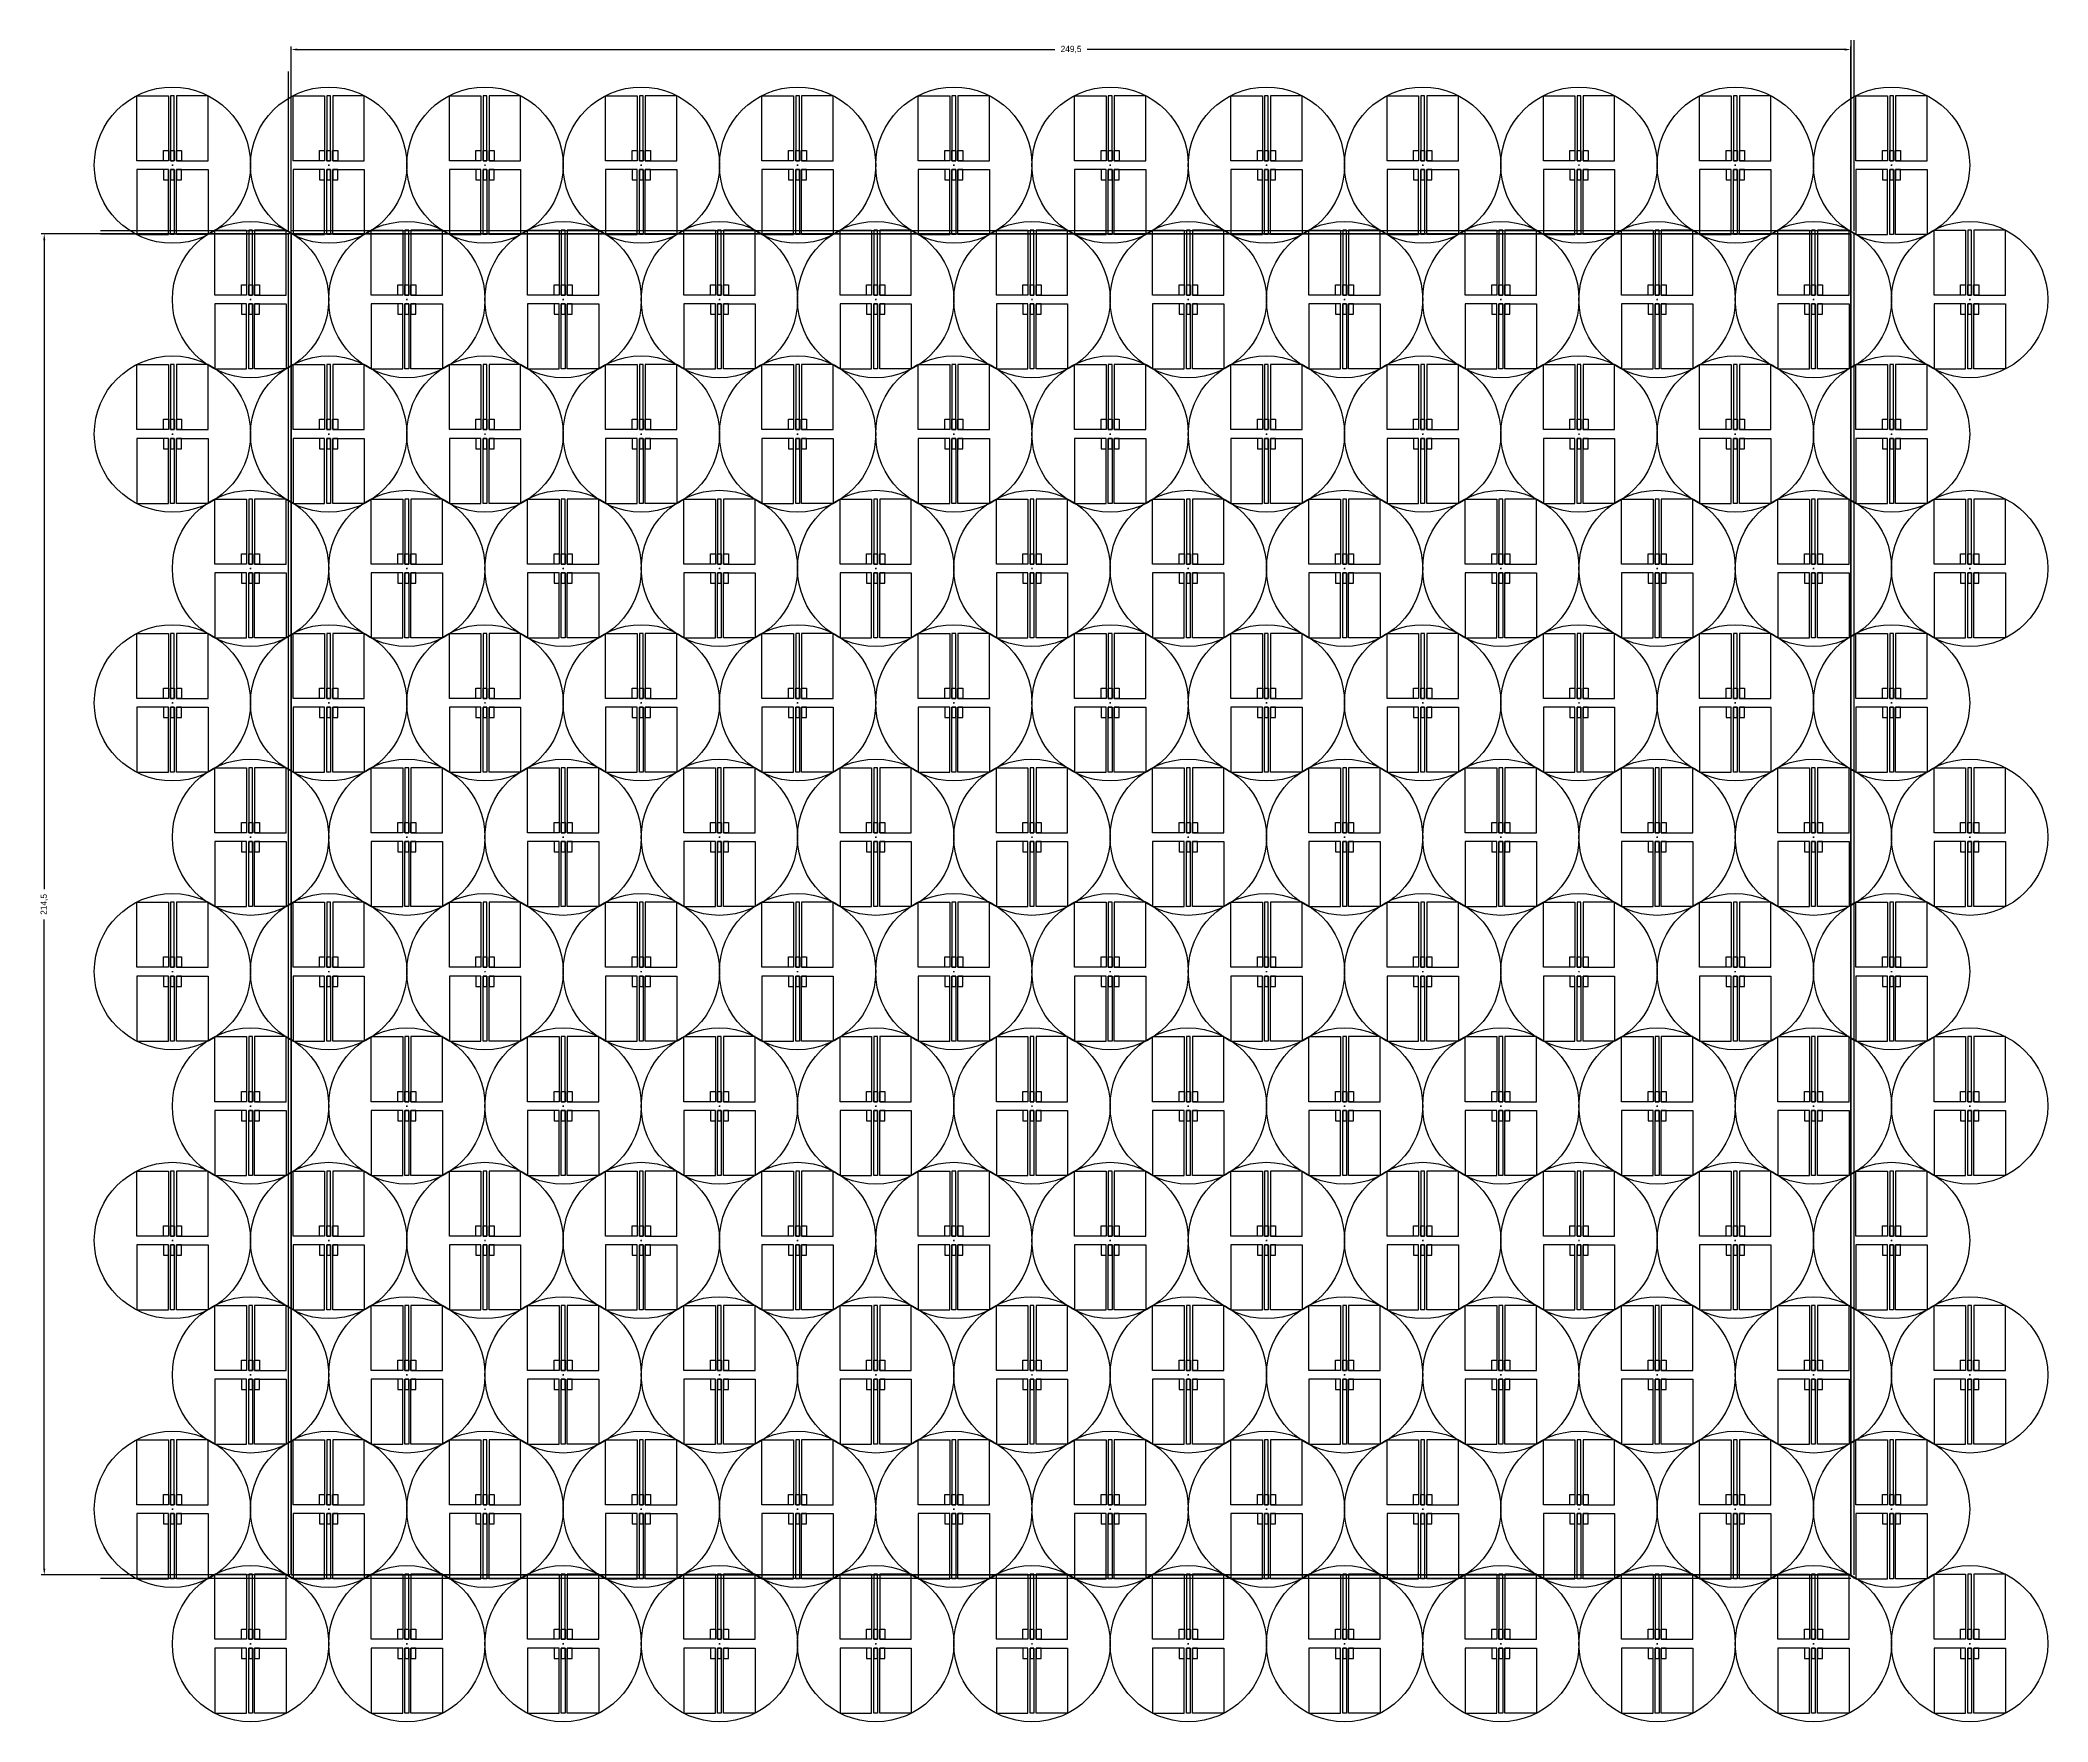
# Model space of a CAD drawing. Extents: x 1705 to 2425, y 722 to 1043.
# Drawn here: x 2103.9 to 2425.1, y 773.9 to 1042.9 of the extents above; entities that cross this region are included whole.
import ezdxf

# ---------------------------------------------------------------- set-up
doc = ezdxf.new("R2010")
doc.units = 0
doc.header["$LTSCALE"] = 0.2
doc.layers.get('Defpoints').update_dxf_attribs({"linetype": 'CONTINUOUS'})
for name, color, linetype in [('Bemassung', 5, 'CONTINUOUS'), ('Layout', 7, 'CONTINUOUS'), ('Platine', 6, 'CONTINUOUS')]:
    doc.layers.add(name, color=color, linetype=linetype)
doc.dimstyles.get("Standard").update_dxf_attribs({"dimtxt": 1, "dimasz": 1, "dimexe": 0.5, "dimexo": 0.2, "dimgap": 0.5, "dimtad": 0, "dimdec": 1, "dimzin": 0, "dimtxsty": 'Standard', "dimcen": 0.2, "dimadec": 1, "dimazin": 0, "dimtfac": 1, "dimtdec": 1, "dimtofl": 0, "dimtmove": 0, "dimatfit": 3, "dimfxl": 0, "dimtolj": 1, "dimtzin": 0, "dimarcsym": 0})

msp = doc.modelspace()

# ---------------------------------------------------------------- blocks, each defined once
blk = doc.blocks.new('*D15')
at = {"layer": 'Bemassung', "color": 0, "lineweight": -2}
for p, q in [((2143.9, 1011.9), (2104.1, 1011.9)), ((2104.6, 1010.9), (2104.6, 907.07)), ((2104.6, 798.4), (2104.6, 902.23)), ((2143.9, 797.4), (2104.1, 797.4))]:
    blk.add_line(p, q, dxfattribs=at)
at = {"layer": 'Bemassung', "color": 0}
for points in [[(2104.43, 1010.9), (2104.77, 1010.9), (2104.6, 1011.9)], [(2104.43, 798.4), (2104.77, 798.4), (2104.6, 797.4)]]:
    blk.add_solid(points, dxfattribs=at)
at = {"layer": 'Defpoints', "color": 0}
for p in [(2104.6, 1011.9), (2144.1, 1011.9), (2144.1, 797.4)]:
    blk.add_point(p, dxfattribs=at)
at = {"layer": 'Bemassung', "color": 0, "insert": (2104.6, 904.65), "char_height": 1, "attachment_point": 5, "rotation": 90}
blk.add_mtext('\\A1;214,5', dxfattribs=at)
blk = doc.blocks.new('*D16')
at = {"layer": 'Bemassung', "color": 0, "lineweight": -2}
for p, q in [((2144.1, 1012.1), (2144.1, 1041.9)), ((2145.1, 1041.4), (2266.27, 1041.4)), ((2392.6, 1041.4), (2271.43, 1041.4)), ((2393.6, 1012.1), (2393.6, 1041.9))]:
    blk.add_line(p, q, dxfattribs=at)
at = {"layer": 'Bemassung', "color": 0}
for points in [[(2145.1, 1041.57), (2145.1, 1041.23), (2144.1, 1041.4)], [(2392.6, 1041.57), (2392.6, 1041.23), (2393.6, 1041.4)]]:
    blk.add_solid(points, dxfattribs=at)
at = {"layer": 'Defpoints', "color": 0}
for p in [(2393.6, 1041.4), (2144.1, 1011.9), (2393.6, 1011.9)]:
    blk.add_point(p, dxfattribs=at)
at = {"layer": 'Bemassung', "color": 0, "insert": (2268.85, 1041.4), "char_height": 1, "attachment_point": 5}
blk.add_mtext('\\A1;249,5', dxfattribs=at)

# ---------------------------------------------------------------- dimensions: what is measured, and where the dimension line sits
at = {"layer": 'Bemassung'}
dim = msp.add_linear_dim(base=(2393.6, 1041.4), p1=(2144.1, 1011.9), p2=(2393.6, 1011.9), dimstyle='Standard', dxfattribs=at)
dim.commit()
dim.dimension.update_dxf_attribs({"geometry": '*D16', "text_midpoint": (2268.85, 1041.4)})
dim = msp.add_linear_dim(base=(2104.6, 1011.9), p1=(2144.1, 797.4), p2=(2144.1, 1011.9), angle=90, dimstyle='Standard', dxfattribs=at)
dim.commit()
dim.dimension.update_dxf_attribs({"geometry": '*D15', "text_midpoint": (2104.6, 904.65)})

# ---------------------------------------------------------------- linework, layer by layer
at = {"layer": 'Bemassung'}
for centre in [(2125.1, 1022.9), (2150.1, 1022.9), (2175.1, 1022.9), (2200.1, 1022.9), (2225.1, 1022.9), (2250.1, 1022.9), (2275.1, 1022.9), (2300.1, 1022.9), (2325.1, 1022.9), (2350.1, 1022.9), (2375.1, 1022.9), (2400.1, 1022.9), (2137.6, 1001.4), (2162.6, 1001.4), (2187.6, 1001.4), (2212.6, 1001.4), (2237.6, 1001.4), (2262.6, 1001.4), (2287.6, 1001.4), (2312.6, 1001.4), (2337.6, 1001.4), (2362.6, 1001.4), (2387.6, 1001.4), (2412.6, 1001.4), (2125.1, 979.9), (2150.1, 979.9), (2175.1, 979.9), (2200.1, 979.9), (2225.1, 979.9), (2250.1, 979.9), (2275.1, 979.9), (2300.1, 979.9), (2325.1, 979.9), (2350.1, 979.9), (2375.1, 979.9), (2400.1, 979.9), (2137.6, 958.4), (2162.6, 958.4), (2187.6, 958.4), (2212.6, 958.4), (2237.6, 958.4), (2262.6, 958.4), (2287.6, 958.4), (2312.6, 958.4), (2337.6, 958.4), (2362.6, 958.4), (2387.6, 958.4), (2412.6, 958.4), (2125.1, 936.9), (2150.1, 936.9), (2175.1, 936.9), (2200.1, 936.9), (2225.1, 936.9), (2250.1, 936.9), (2275.1, 936.9), (2300.1, 936.9), (2325.1, 936.9), (2350.1, 936.9), (2375.1, 936.9), (2400.1, 936.9), (2137.6, 915.4), (2162.6, 915.4), (2187.6, 915.4), (2212.6, 915.4), (2237.6, 915.4), (2262.6, 915.4), (2287.6, 915.4), (2312.6, 915.4), (2337.6, 915.4), (2362.6, 915.4), (2387.6, 915.4), (2412.6, 915.4), (2125.1, 893.9), (2150.1, 893.9), (2175.1, 893.9), (2200.1, 893.9), (2225.1, 893.9), (2250.1, 893.9), (2275.1, 893.9), (2300.1, 893.9), (2325.1, 893.9), (2350.1, 893.9), (2375.1, 893.9), (2400.1, 893.9), (2137.6, 872.4), (2162.6, 872.4), (2187.6, 872.4), (2212.6, 872.4), (2237.6, 872.4), (2262.6, 872.4), (2287.6, 872.4), (2312.6, 872.4), (2337.6, 872.4), (2362.6, 872.4), (2387.6, 872.4), (2412.6, 872.4), (2125.1, 850.9), (2150.1, 850.9), (2175.1, 850.9), (2200.1, 850.9), (2225.1, 850.9), (2250.1, 850.9), (2275.1, 850.9), (2300.1, 850.9), (2325.1, 850.9), (2350.1, 850.9), (2375.1, 850.9), (2400.1, 850.9), (2137.6, 829.4), (2162.6, 829.4), (2187.6, 829.4), (2212.6, 829.4), (2237.6, 829.4), (2262.6, 829.4), (2287.6, 829.4), (2312.6, 829.4), (2337.6, 829.4), (2362.6, 829.4), (2387.6, 829.4), (2412.6, 829.4), (2125.1, 807.9), (2150.1, 807.9), (2175.1, 807.9), (2200.1, 807.9), (2225.1, 807.9), (2250.1, 807.9), (2275.1, 807.9), (2300.1, 807.9), (2325.1, 807.9), (2350.1, 807.9), (2375.1, 807.9), (2400.1, 807.9), (2137.6, 786.4), (2162.6, 786.4), (2187.6, 786.4), (2212.6, 786.4), (2237.6, 786.4), (2262.6, 786.4), (2287.6, 786.4), (2312.6, 786.4), (2337.6, 786.4), (2362.6, 786.4), (2387.6, 786.4), (2412.6, 786.4)]:
    msp.add_circle(centre, 12.5, dxfattribs=at)
at = {"layer": 'Layout'}
for p, q in [((2125, 1022.9), (2125.2, 1022.9)), ((2125.1, 1023), (2125.1, 1022.8)), ((2150, 1022.9), (2150.2, 1022.9)), ((2150.1, 1023), (2150.1, 1022.8)), ((2175, 1022.9), (2175.2, 1022.9)), ((2175.1, 1023), (2175.1, 1022.8)), ((2200, 1022.9), (2200.2, 1022.9)), ((2200.1, 1023), (2200.1, 1022.8)), ((2225, 1022.9), (2225.2, 1022.9)), ((2225.1, 1023), (2225.1, 1022.8)), ((2250, 1022.9), (2250.2, 1022.9)), ((2250.1, 1023), (2250.1, 1022.8)), ((2275, 1022.9), (2275.2, 1022.9)), ((2275.1, 1023), (2275.1, 1022.8)), ((2300, 1022.9), (2300.2, 1022.9)), ((2300.1, 1023), (2300.1, 1022.8)), ((2325, 1022.9), (2325.2, 1022.9)), ((2325.1, 1023), (2325.1, 1022.8)), ((2350, 1022.9), (2350.2, 1022.9)), ((2350.1, 1023), (2350.1, 1022.8)), ((2375, 1022.9), (2375.2, 1022.9)), ((2375.1, 1023), (2375.1, 1022.8)), ((2400, 1022.9), (2400.2, 1022.9)), ((2400.1, 1023), (2400.1, 1022.8)), ((2137.5, 1001.4), (2137.7, 1001.4)), ((2137.6, 1001.5), (2137.6, 1001.3)), ((2162.5, 1001.4), (2162.7, 1001.4)), ((2162.6, 1001.5), (2162.6, 1001.3)), ((2187.5, 1001.4), (2187.7, 1001.4)), ((2187.6, 1001.5), (2187.6, 1001.3)), ((2212.5, 1001.4), (2212.7, 1001.4)), ((2212.6, 1001.5), (2212.6, 1001.3)), ((2237.5, 1001.4), (2237.7, 1001.4)), ((2237.6, 1001.5), (2237.6, 1001.3)), ((2262.5, 1001.4), (2262.7, 1001.4)), ((2262.6, 1001.5), (2262.6, 1001.3)), ((2287.5, 1001.4), (2287.7, 1001.4)), ((2287.6, 1001.5), (2287.6, 1001.3)), ((2312.5, 1001.4), (2312.7, 1001.4)), ((2312.6, 1001.5), (2312.6, 1001.3)), ((2337.5, 1001.4), (2337.7, 1001.4)), ((2337.6, 1001.5), (2337.6, 1001.3)), ((2362.5, 1001.4), (2362.7, 1001.4)), ((2362.6, 1001.5), (2362.6, 1001.3)), ((2387.5, 1001.4), (2387.7, 1001.4)), ((2387.6, 1001.5), (2387.6, 1001.3)), ((2412.5, 1001.4), (2412.7, 1001.4)), ((2412.6, 1001.5), (2412.6, 1001.3)), ((2125, 979.9), (2125.2, 979.9)), ((2125.1, 980), (2125.1, 979.8)), ((2150, 979.9), (2150.2, 979.9)), ((2150.1, 980), (2150.1, 979.8)), ((2175, 979.9), (2175.2, 979.9)), ((2175.1, 980), (2175.1, 979.8)), ((2200, 979.9), (2200.2, 979.9)), ((2200.1, 980), (2200.1, 979.8)), ((2225, 979.9), (2225.2, 979.9)), ((2225.1, 980), (2225.1, 979.8)), ((2250, 979.9), (2250.2, 979.9)), ((2250.1, 980), (2250.1, 979.8)), ((2275, 979.9), (2275.2, 979.9)), ((2275.1, 980), (2275.1, 979.8)), ((2300, 979.9), (2300.2, 979.9)), ((2300.1, 980), (2300.1, 979.8)), ((2325, 979.9), (2325.2, 979.9)), ((2325.1, 980), (2325.1, 979.8)), ((2350, 979.9), (2350.2, 979.9)), ((2350.1, 980), (2350.1, 979.8)), ((2375, 979.9), (2375.2, 979.9)), ((2375.1, 980), (2375.1, 979.8)), ((2400, 979.9), (2400.2, 979.9)), ((2400.1, 980), (2400.1, 979.8)), ((2137.5, 958.4), (2137.7, 958.4)), ((2137.6, 958.5), (2137.6, 958.3)), ((2162.5, 958.4), (2162.7, 958.4)), ((2162.6, 958.5), (2162.6, 958.3)), ((2187.5, 958.4), (2187.7, 958.4)), ((2187.6, 958.5), (2187.6, 958.3)), ((2212.5, 958.4), (2212.7, 958.4)), ((2212.6, 958.5), (2212.6, 958.3)), ((2237.5, 958.4), (2237.7, 958.4)), ((2237.6, 958.5), (2237.6, 958.3)), ((2262.5, 958.4), (2262.7, 958.4)), ((2262.6, 958.5), (2262.6, 958.3)), ((2287.5, 958.4), (2287.7, 958.4)), ((2287.6, 958.5), (2287.6, 958.3)), ((2312.5, 958.4), (2312.7, 958.4)), ((2312.6, 958.5), (2312.6, 958.3)), ((2337.5, 958.4), (2337.7, 958.4)), ((2337.6, 958.5), (2337.6, 958.3)), ((2362.5, 958.4), (2362.7, 958.4)), ((2362.6, 958.5), (2362.6, 958.3)), ((2387.5, 958.4), (2387.7, 958.4)), ((2387.6, 958.5), (2387.6, 958.3)), ((2412.5, 958.4), (2412.7, 958.4)), ((2412.6, 958.5), (2412.6, 958.3)), ((2125, 936.9), (2125.2, 936.9)), ((2125.1, 937), (2125.1, 936.8)), ((2150, 936.9), (2150.2, 936.9)), ((2150.1, 937), (2150.1, 936.8)), ((2175, 936.9), (2175.2, 936.9)), ((2175.1, 937), (2175.1, 936.8)), ((2200, 936.9), (2200.2, 936.9)), ((2200.1, 937), (2200.1, 936.8)), ((2225, 936.9), (2225.2, 936.9)), ((2225.1, 937), (2225.1, 936.8)), ((2250, 936.9), (2250.2, 936.9)), ((2250.1, 937), (2250.1, 936.8)), ((2275, 936.9), (2275.2, 936.9)), ((2275.1, 937), (2275.1, 936.8)), ((2300, 936.9), (2300.2, 936.9)), ((2300.1, 937), (2300.1, 936.8)), ((2325, 936.9), (2325.2, 936.9)), ((2325.1, 937), (2325.1, 936.8)), ((2350, 936.9), (2350.2, 936.9)), ((2350.1, 937), (2350.1, 936.8)), ((2375, 936.9), (2375.2, 936.9)), ((2375.1, 937), (2375.1, 936.8)), ((2400, 936.9), (2400.2, 936.9)), ((2400.1, 937), (2400.1, 936.8)), ((2137.5, 915.4), (2137.7, 915.4)), ((2137.6, 915.5), (2137.6, 915.3)), ((2162.5, 915.4), (2162.7, 915.4)), ((2162.6, 915.5), (2162.6, 915.3)), ((2187.5, 915.4), (2187.7, 915.4)), ((2187.6, 915.5), (2187.6, 915.3)), ((2212.5, 915.4), (2212.7, 915.4)), ((2212.6, 915.5), (2212.6, 915.3)), ((2237.5, 915.4), (2237.7, 915.4)), ((2237.6, 915.5), (2237.6, 915.3)), ((2262.5, 915.4), (2262.7, 915.4)), ((2262.6, 915.5), (2262.6, 915.3)), ((2287.5, 915.4), (2287.7, 915.4)), ((2287.6, 915.5), (2287.6, 915.3)), ((2312.5, 915.4), (2312.7, 915.4)), ((2312.6, 915.5), (2312.6, 915.3)), ((2337.5, 915.4), (2337.7, 915.4)), ((2337.6, 915.5), (2337.6, 915.3)), ((2362.5, 915.4), (2362.7, 915.4)), ((2362.6, 915.5), (2362.6, 915.3)), ((2387.5, 915.4), (2387.7, 915.4)), ((2387.6, 915.5), (2387.6, 915.3)), ((2412.5, 915.4), (2412.7, 915.4)), ((2412.6, 915.5), (2412.6, 915.3)), ((2125, 893.9), (2125.2, 893.9)), ((2125.1, 894), (2125.1, 893.8)), ((2150, 893.9), (2150.2, 893.9)), ((2150.1, 894), (2150.1, 893.8)), ((2175, 893.9), (2175.2, 893.9)), ((2175.1, 894), (2175.1, 893.8)), ((2200, 893.9), (2200.2, 893.9)), ((2200.1, 894), (2200.1, 893.8)), ((2225, 893.9), (2225.2, 893.9)), ((2225.1, 894), (2225.1, 893.8)), ((2250, 893.9), (2250.2, 893.9)), ((2250.1, 894), (2250.1, 893.8)), ((2275, 893.9), (2275.2, 893.9)), ((2275.1, 894), (2275.1, 893.8)), ((2300, 893.9), (2300.2, 893.9)), ((2300.1, 894), (2300.1, 893.8)), ((2325, 893.9), (2325.2, 893.9)), ((2325.1, 894), (2325.1, 893.8)), ((2350, 893.9), (2350.2, 893.9)), ((2350.1, 894), (2350.1, 893.8)), ((2375, 893.9), (2375.2, 893.9)), ((2375.1, 894), (2375.1, 893.8)), ((2400, 893.9), (2400.2, 893.9)), ((2400.1, 894), (2400.1, 893.8)), ((2137.5, 872.4), (2137.7, 872.4)), ((2137.6, 872.5), (2137.6, 872.3)), ((2162.5, 872.4), (2162.7, 872.4)), ((2162.6, 872.5), (2162.6, 872.3)), ((2187.5, 872.4), (2187.7, 872.4)), ((2187.6, 872.5), (2187.6, 872.3)), ((2212.5, 872.4), (2212.7, 872.4)), ((2212.6, 872.5), (2212.6, 872.3)), ((2237.5, 872.4), (2237.7, 872.4)), ((2237.6, 872.5), (2237.6, 872.3)), ((2262.5, 872.4), (2262.7, 872.4)), ((2262.6, 872.5), (2262.6, 872.3)), ((2287.5, 872.4), (2287.7, 872.4)), ((2287.6, 872.5), (2287.6, 872.3)), ((2312.5, 872.4), (2312.7, 872.4)), ((2312.6, 872.5), (2312.6, 872.3)), ((2337.5, 872.4), (2337.7, 872.4)), ((2337.6, 872.5), (2337.6, 872.3)), ((2362.5, 872.4), (2362.7, 872.4)), ((2362.6, 872.5), (2362.6, 872.3)), ((2387.5, 872.4), (2387.7, 872.4)), ((2387.6, 872.5), (2387.6, 872.3)), ((2412.5, 872.4), (2412.7, 872.4)), ((2412.6, 872.5), (2412.6, 872.3)), ((2125, 850.9), (2125.2, 850.9)), ((2125.1, 851), (2125.1, 850.8)), ((2150, 850.9), (2150.2, 850.9)), ((2150.1, 851), (2150.1, 850.8)), ((2175, 850.9), (2175.2, 850.9)), ((2175.1, 851), (2175.1, 850.8)), ((2200, 850.9), (2200.2, 850.9)), ((2200.1, 851), (2200.1, 850.8)), ((2225, 850.9), (2225.2, 850.9)), ((2225.1, 851), (2225.1, 850.8)), ((2250, 850.9), (2250.2, 850.9)), ((2250.1, 851), (2250.1, 850.8)), ((2275, 850.9), (2275.2, 850.9)), ((2275.1, 851), (2275.1, 850.8)), ((2300, 850.9), (2300.2, 850.9)), ((2300.1, 851), (2300.1, 850.8)), ((2325, 850.9), (2325.2, 850.9)), ((2325.1, 851), (2325.1, 850.8)), ((2350, 850.9), (2350.2, 850.9)), ((2350.1, 851), (2350.1, 850.8)), ((2375, 850.9), (2375.2, 850.9)), ((2375.1, 851), (2375.1, 850.8)), ((2400, 850.9), (2400.2, 850.9)), ((2400.1, 851), (2400.1, 850.8)), ((2137.5, 829.4), (2137.7, 829.4)), ((2137.6, 829.5), (2137.6, 829.3)), ((2162.5, 829.4), (2162.7, 829.4)), ((2162.6, 829.5), (2162.6, 829.3)), ((2187.5, 829.4), (2187.7, 829.4)), ((2187.6, 829.5), (2187.6, 829.3)), ((2212.5, 829.4), (2212.7, 829.4)), ((2212.6, 829.5), (2212.6, 829.3)), ((2237.5, 829.4), (2237.7, 829.4)), ((2237.6, 829.5), (2237.6, 829.3)), ((2262.5, 829.4), (2262.7, 829.4)), ((2262.6, 829.5), (2262.6, 829.3)), ((2287.5, 829.4), (2287.7, 829.4)), ((2287.6, 829.5), (2287.6, 829.3)), ((2312.5, 829.4), (2312.7, 829.4)), ((2312.6, 829.5), (2312.6, 829.3)), ((2337.5, 829.4), (2337.7, 829.4)), ((2337.6, 829.5), (2337.6, 829.3)), ((2362.5, 829.4), (2362.7, 829.4)), ((2362.6, 829.5), (2362.6, 829.3)), ((2387.5, 829.4), (2387.7, 829.4)), ((2387.6, 829.5), (2387.6, 829.3)), ((2412.5, 829.4), (2412.7, 829.4)), ((2412.6, 829.5), (2412.6, 829.3)), ((2125, 807.9), (2125.2, 807.9)), ((2125.1, 808), (2125.1, 807.8)), ((2150, 807.9), (2150.2, 807.9)), ((2150.1, 808), (2150.1, 807.8)), ((2175, 807.9), (2175.2, 807.9)), ((2175.1, 808), (2175.1, 807.8)), ((2200, 807.9), (2200.2, 807.9)), ((2200.1, 808), (2200.1, 807.8)), ((2225, 807.9), (2225.2, 807.9)), ((2225.1, 808), (2225.1, 807.8)), ((2250, 807.9), (2250.2, 807.9)), ((2250.1, 808), (2250.1, 807.8)), ((2275, 807.9), (2275.2, 807.9)), ((2275.1, 808), (2275.1, 807.8)), ((2300, 807.9), (2300.2, 807.9)), ((2300.1, 808), (2300.1, 807.8)), ((2325, 807.9), (2325.2, 807.9)), ((2325.1, 808), (2325.1, 807.8)), ((2350, 807.9), (2350.2, 807.9)), ((2350.1, 808), (2350.1, 807.8)), ((2375, 807.9), (2375.2, 807.9)), ((2375.1, 808), (2375.1, 807.8)), ((2400, 807.9), (2400.2, 807.9)), ((2400.1, 808), (2400.1, 807.8)), ((2137.5, 786.4), (2137.7, 786.4)), ((2137.6, 786.5), (2137.6, 786.3)), ((2162.5, 786.4), (2162.7, 786.4)), ((2162.6, 786.5), (2162.6, 786.3)), ((2187.5, 786.4), (2187.7, 786.4)), ((2187.6, 786.5), (2187.6, 786.3)), ((2212.5, 786.4), (2212.7, 786.4)), ((2212.6, 786.5), (2212.6, 786.3)), ((2237.5, 786.4), (2237.7, 786.4)), ((2237.6, 786.5), (2237.6, 786.3)), ((2262.5, 786.4), (2262.7, 786.4)), ((2262.6, 786.5), (2262.6, 786.3)), ((2287.5, 786.4), (2287.7, 786.4)), ((2287.6, 786.5), (2287.6, 786.3)), ((2312.5, 786.4), (2312.7, 786.4)), ((2312.6, 786.5), (2312.6, 786.3)), ((2337.5, 786.4), (2337.7, 786.4)), ((2337.6, 786.5), (2337.6, 786.3)), ((2362.5, 786.4), (2362.7, 786.4)), ((2362.6, 786.5), (2362.6, 786.3)), ((2387.5, 786.4), (2387.7, 786.4)), ((2387.6, 786.5), (2387.6, 786.3)), ((2412.5, 786.4), (2412.7, 786.4)), ((2412.6, 786.5), (2412.6, 786.3))]:
    msp.add_line(p, q, dxfattribs=at)
for points in [[(2124.45, 1023.6), (2119.4, 1023.6), (2119.4, 1034), (2124.45, 1034)], [(2124.8, 1023.6), (2125.4, 1023.6), (2125.4, 1034), (2124.8, 1034)], [(2125.75, 1023.6), (2130.8, 1023.6), (2130.8, 1034), (2125.75, 1034)], [(2149.45, 1023.6), (2144.4, 1023.6), (2144.4, 1034), (2149.45, 1034)], [(2149.8, 1023.6), (2150.4, 1023.6), (2150.4, 1034), (2149.8, 1034)], [(2150.75, 1023.6), (2155.8, 1023.6), (2155.8, 1034), (2150.75, 1034)], [(2174.45, 1023.6), (2169.4, 1023.6), (2169.4, 1034), (2174.45, 1034)], [(2174.8, 1023.6), (2175.4, 1023.6), (2175.4, 1034), (2174.8, 1034)], [(2175.75, 1023.6), (2180.8, 1023.6), (2180.8, 1034), (2175.75, 1034)], [(2199.45, 1023.6), (2194.4, 1023.6), (2194.4, 1034), (2199.45, 1034)], [(2199.8, 1023.6), (2200.4, 1023.6), (2200.4, 1034), (2199.8, 1034)], [(2200.75, 1023.6), (2205.8, 1023.6), (2205.8, 1034), (2200.75, 1034)], [(2224.45, 1023.6), (2219.4, 1023.6), (2219.4, 1034), (2224.45, 1034)], [(2224.8, 1023.6), (2225.4, 1023.6), (2225.4, 1034), (2224.8, 1034)], [(2225.75, 1023.6), (2230.8, 1023.6), (2230.8, 1034), (2225.75, 1034)], [(2249.45, 1023.6), (2244.4, 1023.6), (2244.4, 1034), (2249.45, 1034)], [(2249.8, 1023.6), (2250.4, 1023.6), (2250.4, 1034), (2249.8, 1034)], [(2250.75, 1023.6), (2255.8, 1023.6), (2255.8, 1034), (2250.75, 1034)], [(2274.45, 1023.6), (2269.4, 1023.6), (2269.4, 1034), (2274.45, 1034)], [(2274.8, 1023.6), (2275.4, 1023.6), (2275.4, 1034), (2274.8, 1034)], [(2275.75, 1023.6), (2280.8, 1023.6), (2280.8, 1034), (2275.75, 1034)], [(2299.45, 1023.6), (2294.4, 1023.6), (2294.4, 1034), (2299.45, 1034)], [(2299.8, 1023.6), (2300.4, 1023.6), (2300.4, 1034), (2299.8, 1034)], [(2300.75, 1023.6), (2305.8, 1023.6), (2305.8, 1034), (2300.75, 1034)], [(2324.45, 1023.6), (2319.4, 1023.6), (2319.4, 1034), (2324.45, 1034)], [(2324.8, 1023.6), (2325.4, 1023.6), (2325.4, 1034), (2324.8, 1034)], [(2325.75, 1023.6), (2330.8, 1023.6), (2330.8, 1034), (2325.75, 1034)], [(2349.45, 1023.6), (2344.4, 1023.6), (2344.4, 1034), (2349.45, 1034)], [(2349.8, 1023.6), (2350.4, 1023.6), (2350.4, 1034), (2349.8, 1034)], [(2350.75, 1023.6), (2355.8, 1023.6), (2355.8, 1034), (2350.75, 1034)], [(2374.45, 1023.6), (2369.4, 1023.6), (2369.4, 1034), (2374.45, 1034)], [(2374.8, 1023.6), (2375.4, 1023.6), (2375.4, 1034), (2374.8, 1034)], [(2375.75, 1023.6), (2380.8, 1023.6), (2380.8, 1034), (2375.75, 1034)], [(2399.45, 1023.6), (2394.4, 1023.6), (2394.4, 1034), (2399.45, 1034)], [(2399.8, 1023.6), (2400.4, 1023.6), (2400.4, 1034), (2399.8, 1034)], [(2400.75, 1023.6), (2405.8, 1023.6), (2405.8, 1034), (2400.75, 1034)], [(2123.65, 1025.25), (2124.45, 1025.25), (2124.45, 1023.6), (2123.65, 1023.6)], [(2124.8, 1025.25), (2125.4, 1025.25), (2125.4, 1023.6), (2124.8, 1023.6)], [(2125.75, 1025.25), (2126.55, 1025.25), (2126.55, 1023.6), (2125.75, 1023.6)], [(2148.65, 1025.25), (2149.45, 1025.25), (2149.45, 1023.6), (2148.65, 1023.6)], [(2149.8, 1025.25), (2150.4, 1025.25), (2150.4, 1023.6), (2149.8, 1023.6)], [(2150.75, 1025.25), (2151.55, 1025.25), (2151.55, 1023.6), (2150.75, 1023.6)], [(2173.65, 1025.25), (2174.45, 1025.25), (2174.45, 1023.6), (2173.65, 1023.6)], [(2174.8, 1025.25), (2175.4, 1025.25), (2175.4, 1023.6), (2174.8, 1023.6)], [(2175.75, 1025.25), (2176.55, 1025.25), (2176.55, 1023.6), (2175.75, 1023.6)], [(2198.65, 1025.25), (2199.45, 1025.25), (2199.45, 1023.6), (2198.65, 1023.6)], [(2199.8, 1025.25), (2200.4, 1025.25), (2200.4, 1023.6), (2199.8, 1023.6)], [(2200.75, 1025.25), (2201.55, 1025.25), (2201.55, 1023.6), (2200.75, 1023.6)], [(2223.65, 1025.25), (2224.45, 1025.25), (2224.45, 1023.6), (2223.65, 1023.6)], [(2224.8, 1025.25), (2225.4, 1025.25), (2225.4, 1023.6), (2224.8, 1023.6)], [(2225.75, 1025.25), (2226.55, 1025.25), (2226.55, 1023.6), (2225.75, 1023.6)], [(2248.65, 1025.25), (2249.45, 1025.25), (2249.45, 1023.6), (2248.65, 1023.6)], [(2249.8, 1025.25), (2250.4, 1025.25), (2250.4, 1023.6), (2249.8, 1023.6)], [(2250.75, 1025.25), (2251.55, 1025.25), (2251.55, 1023.6), (2250.75, 1023.6)], [(2273.65, 1025.25), (2274.45, 1025.25), (2274.45, 1023.6), (2273.65, 1023.6)], [(2274.8, 1025.25), (2275.4, 1025.25), (2275.4, 1023.6), (2274.8, 1023.6)], [(2275.75, 1025.25), (2276.55, 1025.25), (2276.55, 1023.6), (2275.75, 1023.6)], [(2298.65, 1025.25), (2299.45, 1025.25), (2299.45, 1023.6), (2298.65, 1023.6)], [(2299.8, 1025.25), (2300.4, 1025.25), (2300.4, 1023.6), (2299.8, 1023.6)], [(2300.75, 1025.25), (2301.55, 1025.25), (2301.55, 1023.6), (2300.75, 1023.6)], [(2323.65, 1025.25), (2324.45, 1025.25), (2324.45, 1023.6), (2323.65, 1023.6)], [(2324.8, 1025.25), (2325.4, 1025.25), (2325.4, 1023.6), (2324.8, 1023.6)], [(2325.75, 1025.25), (2326.55, 1025.25), (2326.55, 1023.6), (2325.75, 1023.6)], [(2348.65, 1025.25), (2349.45, 1025.25), (2349.45, 1023.6), (2348.65, 1023.6)], [(2349.8, 1025.25), (2350.4, 1025.25), (2350.4, 1023.6), (2349.8, 1023.6)], [(2350.75, 1025.25), (2351.55, 1025.25), (2351.55, 1023.6), (2350.75, 1023.6)], [(2373.65, 1025.25), (2374.45, 1025.25), (2374.45, 1023.6), (2373.65, 1023.6)], [(2374.8, 1025.25), (2375.4, 1025.25), (2375.4, 1023.6), (2374.8, 1023.6)], [(2375.75, 1025.25), (2376.55, 1025.25), (2376.55, 1023.6), (2375.75, 1023.6)], [(2398.65, 1025.25), (2399.45, 1025.25), (2399.45, 1023.6), (2398.65, 1023.6)], [(2399.8, 1025.25), (2400.4, 1025.25), (2400.4, 1023.6), (2399.8, 1023.6)], [(2400.75, 1025.25), (2401.55, 1025.25), (2401.55, 1023.6), (2400.75, 1023.6)], [(2124.45, 1022.2), (2119.4, 1022.2), (2119.4, 1011.8), (2124.45, 1011.8)], [(2123.65, 1020.55), (2124.45, 1020.55), (2124.45, 1022.2), (2123.65, 1022.2)], [(2124.8, 1020.55), (2125.4, 1020.55), (2125.4, 1022.2), (2124.8, 1022.2)], [(2124.8, 1022.2), (2125.4, 1022.2), (2125.4, 1011.8), (2124.8, 1011.8)], [(2125.75, 1020.55), (2126.55, 1020.55), (2126.55, 1022.2), (2125.75, 1022.2)], [(2125.75, 1022.2), (2130.8, 1022.2), (2130.8, 1011.8), (2125.75, 1011.8)], [(2149.45, 1022.2), (2144.4, 1022.2), (2144.4, 1011.8), (2149.45, 1011.8)], [(2148.65, 1020.55), (2149.45, 1020.55), (2149.45, 1022.2), (2148.65, 1022.2)], [(2149.8, 1020.55), (2150.4, 1020.55), (2150.4, 1022.2), (2149.8, 1022.2)], [(2149.8, 1022.2), (2150.4, 1022.2), (2150.4, 1011.8), (2149.8, 1011.8)], [(2150.75, 1020.55), (2151.55, 1020.55), (2151.55, 1022.2), (2150.75, 1022.2)], [(2150.75, 1022.2), (2155.8, 1022.2), (2155.8, 1011.8), (2150.75, 1011.8)], [(2174.45, 1022.2), (2169.4, 1022.2), (2169.4, 1011.8), (2174.45, 1011.8)], [(2173.65, 1020.55), (2174.45, 1020.55), (2174.45, 1022.2), (2173.65, 1022.2)], [(2174.8, 1020.55), (2175.4, 1020.55), (2175.4, 1022.2), (2174.8, 1022.2)], [(2174.8, 1022.2), (2175.4, 1022.2), (2175.4, 1011.8), (2174.8, 1011.8)], [(2175.75, 1020.55), (2176.55, 1020.55), (2176.55, 1022.2), (2175.75, 1022.2)], [(2175.75, 1022.2), (2180.8, 1022.2), (2180.8, 1011.8), (2175.75, 1011.8)], [(2199.45, 1022.2), (2194.4, 1022.2), (2194.4, 1011.8), (2199.45, 1011.8)], [(2198.65, 1020.55), (2199.45, 1020.55), (2199.45, 1022.2), (2198.65, 1022.2)], [(2199.8, 1020.55), (2200.4, 1020.55), (2200.4, 1022.2), (2199.8, 1022.2)], [(2199.8, 1022.2), (2200.4, 1022.2), (2200.4, 1011.8), (2199.8, 1011.8)], [(2200.75, 1020.55), (2201.55, 1020.55), (2201.55, 1022.2), (2200.75, 1022.2)], [(2200.75, 1022.2), (2205.8, 1022.2), (2205.8, 1011.8), (2200.75, 1011.8)], [(2224.45, 1022.2), (2219.4, 1022.2), (2219.4, 1011.8), (2224.45, 1011.8)], [(2223.65, 1020.55), (2224.45, 1020.55), (2224.45, 1022.2), (2223.65, 1022.2)], [(2224.8, 1020.55), (2225.4, 1020.55), (2225.4, 1022.2), (2224.8, 1022.2)], [(2224.8, 1022.2), (2225.4, 1022.2), (2225.4, 1011.8), (2224.8, 1011.8)], [(2225.75, 1020.55), (2226.55, 1020.55), (2226.55, 1022.2), (2225.75, 1022.2)], [(2225.75, 1022.2), (2230.8, 1022.2), (2230.8, 1011.8), (2225.75, 1011.8)], [(2249.45, 1022.2), (2244.4, 1022.2), (2244.4, 1011.8), (2249.45, 1011.8)], [(2248.65, 1020.55), (2249.45, 1020.55), (2249.45, 1022.2), (2248.65, 1022.2)], [(2249.8, 1020.55), (2250.4, 1020.55), (2250.4, 1022.2), (2249.8, 1022.2)], [(2249.8, 1022.2), (2250.4, 1022.2), (2250.4, 1011.8), (2249.8, 1011.8)], [(2250.75, 1020.55), (2251.55, 1020.55), (2251.55, 1022.2), (2250.75, 1022.2)], [(2250.75, 1022.2), (2255.8, 1022.2), (2255.8, 1011.8), (2250.75, 1011.8)], [(2274.45, 1022.2), (2269.4, 1022.2), (2269.4, 1011.8), (2274.45, 1011.8)], [(2273.65, 1020.55), (2274.45, 1020.55), (2274.45, 1022.2), (2273.65, 1022.2)], [(2274.8, 1020.55), (2275.4, 1020.55), (2275.4, 1022.2), (2274.8, 1022.2)], [(2274.8, 1022.2), (2275.4, 1022.2), (2275.4, 1011.8), (2274.8, 1011.8)], [(2275.75, 1020.55), (2276.55, 1020.55), (2276.55, 1022.2), (2275.75, 1022.2)], [(2275.75, 1022.2), (2280.8, 1022.2), (2280.8, 1011.8), (2275.75, 1011.8)], [(2299.45, 1022.2), (2294.4, 1022.2), (2294.4, 1011.8), (2299.45, 1011.8)], [(2298.65, 1020.55), (2299.45, 1020.55), (2299.45, 1022.2), (2298.65, 1022.2)], [(2299.8, 1020.55), (2300.4, 1020.55), (2300.4, 1022.2), (2299.8, 1022.2)], [(2299.8, 1022.2), (2300.4, 1022.2), (2300.4, 1011.8), (2299.8, 1011.8)], [(2300.75, 1020.55), (2301.55, 1020.55), (2301.55, 1022.2), (2300.75, 1022.2)], [(2300.75, 1022.2), (2305.8, 1022.2), (2305.8, 1011.8), (2300.75, 1011.8)], [(2324.45, 1022.2), (2319.4, 1022.2), (2319.4, 1011.8), (2324.45, 1011.8)], [(2323.65, 1020.55), (2324.45, 1020.55), (2324.45, 1022.2), (2323.65, 1022.2)], [(2324.8, 1020.55), (2325.4, 1020.55), (2325.4, 1022.2), (2324.8, 1022.2)], [(2324.8, 1022.2), (2325.4, 1022.2), (2325.4, 1011.8), (2324.8, 1011.8)], [(2325.75, 1020.55), (2326.55, 1020.55), (2326.55, 1022.2), (2325.75, 1022.2)], [(2325.75, 1022.2), (2330.8, 1022.2), (2330.8, 1011.8), (2325.75, 1011.8)], [(2349.45, 1022.2), (2344.4, 1022.2), (2344.4, 1011.8), (2349.45, 1011.8)], [(2348.65, 1020.55), (2349.45, 1020.55), (2349.45, 1022.2), (2348.65, 1022.2)], [(2349.8, 1020.55), (2350.4, 1020.55), (2350.4, 1022.2), (2349.8, 1022.2)], [(2349.8, 1022.2), (2350.4, 1022.2), (2350.4, 1011.8), (2349.8, 1011.8)], [(2350.75, 1020.55), (2351.55, 1020.55), (2351.55, 1022.2), (2350.75, 1022.2)], [(2350.75, 1022.2), (2355.8, 1022.2), (2355.8, 1011.8), (2350.75, 1011.8)], [(2374.45, 1022.2), (2369.4, 1022.2), (2369.4, 1011.8), (2374.45, 1011.8)], [(2373.65, 1020.55), (2374.45, 1020.55), (2374.45, 1022.2), (2373.65, 1022.2)], [(2374.8, 1020.55), (2375.4, 1020.55), (2375.4, 1022.2), (2374.8, 1022.2)], [(2374.8, 1022.2), (2375.4, 1022.2), (2375.4, 1011.8), (2374.8, 1011.8)], [(2375.75, 1020.55), (2376.55, 1020.55), (2376.55, 1022.2), (2375.75, 1022.2)], [(2375.75, 1022.2), (2380.8, 1022.2), (2380.8, 1011.8), (2375.75, 1011.8)], [(2399.45, 1022.2), (2394.4, 1022.2), (2394.4, 1011.8), (2399.45, 1011.8)], [(2398.65, 1020.55), (2399.45, 1020.55), (2399.45, 1022.2), (2398.65, 1022.2)], [(2399.8, 1020.55), (2400.4, 1020.55), (2400.4, 1022.2), (2399.8, 1022.2)], [(2399.8, 1022.2), (2400.4, 1022.2), (2400.4, 1011.8), (2399.8, 1011.8)], [(2400.75, 1020.55), (2401.55, 1020.55), (2401.55, 1022.2), (2400.75, 1022.2)], [(2400.75, 1022.2), (2405.8, 1022.2), (2405.8, 1011.8), (2400.75, 1011.8)], [(2136.95, 1002.1), (2131.9, 1002.1), (2131.9, 1012.5), (2136.95, 1012.5)], [(2137.3, 1002.1), (2137.9, 1002.1), (2137.9, 1012.5), (2137.3, 1012.5)], [(2138.25, 1002.1), (2143.3, 1002.1), (2143.3, 1012.5), (2138.25, 1012.5)], [(2161.95, 1002.1), (2156.9, 1002.1), (2156.9, 1012.5), (2161.95, 1012.5)], [(2162.3, 1002.1), (2162.9, 1002.1), (2162.9, 1012.5), (2162.3, 1012.5)], [(2163.25, 1002.1), (2168.3, 1002.1), (2168.3, 1012.5), (2163.25, 1012.5)], [(2186.95, 1002.1), (2181.9, 1002.1), (2181.9, 1012.5), (2186.95, 1012.5)], [(2187.3, 1002.1), (2187.9, 1002.1), (2187.9, 1012.5), (2187.3, 1012.5)], [(2188.25, 1002.1), (2193.3, 1002.1), (2193.3, 1012.5), (2188.25, 1012.5)], [(2211.95, 1002.1), (2206.9, 1002.1), (2206.9, 1012.5), (2211.95, 1012.5)], [(2212.3, 1002.1), (2212.9, 1002.1), (2212.9, 1012.5), (2212.3, 1012.5)], [(2213.25, 1002.1), (2218.3, 1002.1), (2218.3, 1012.5), (2213.25, 1012.5)], [(2236.95, 1002.1), (2231.9, 1002.1), (2231.9, 1012.5), (2236.95, 1012.5)], [(2237.3, 1002.1), (2237.9, 1002.1), (2237.9, 1012.5), (2237.3, 1012.5)], [(2238.25, 1002.1), (2243.3, 1002.1), (2243.3, 1012.5), (2238.25, 1012.5)], [(2261.95, 1002.1), (2256.9, 1002.1), (2256.9, 1012.5), (2261.95, 1012.5)], [(2262.3, 1002.1), (2262.9, 1002.1), (2262.9, 1012.5), (2262.3, 1012.5)], [(2263.25, 1002.1), (2268.3, 1002.1), (2268.3, 1012.5), (2263.25, 1012.5)], [(2286.95, 1002.1), (2281.9, 1002.1), (2281.9, 1012.5), (2286.95, 1012.5)], [(2287.3, 1002.1), (2287.9, 1002.1), (2287.9, 1012.5), (2287.3, 1012.5)], [(2288.25, 1002.1), (2293.3, 1002.1), (2293.3, 1012.5), (2288.25, 1012.5)], [(2311.95, 1002.1), (2306.9, 1002.1), (2306.9, 1012.5), (2311.95, 1012.5)], [(2312.3, 1002.1), (2312.9, 1002.1), (2312.9, 1012.5), (2312.3, 1012.5)], [(2313.25, 1002.1), (2318.3, 1002.1), (2318.3, 1012.5), (2313.25, 1012.5)], [(2336.95, 1002.1), (2331.9, 1002.1), (2331.9, 1012.5), (2336.95, 1012.5)], [(2337.3, 1002.1), (2337.9, 1002.1), (2337.9, 1012.5), (2337.3, 1012.5)], [(2338.25, 1002.1), (2343.3, 1002.1), (2343.3, 1012.5), (2338.25, 1012.5)], [(2361.95, 1002.1), (2356.9, 1002.1), (2356.9, 1012.5), (2361.95, 1012.5)], [(2362.3, 1002.1), (2362.9, 1002.1), (2362.9, 1012.5), (2362.3, 1012.5)], [(2363.25, 1002.1), (2368.3, 1002.1), (2368.3, 1012.5), (2363.25, 1012.5)], [(2386.95, 1002.1), (2381.9, 1002.1), (2381.9, 1012.5), (2386.95, 1012.5)], [(2387.3, 1002.1), (2387.9, 1002.1), (2387.9, 1012.5), (2387.3, 1012.5)], [(2388.25, 1002.1), (2393.3, 1002.1), (2393.3, 1012.5), (2388.25, 1012.5)], [(2411.95, 1002.1), (2406.9, 1002.1), (2406.9, 1012.5), (2411.95, 1012.5)], [(2412.3, 1002.1), (2412.9, 1002.1), (2412.9, 1012.5), (2412.3, 1012.5)], [(2413.25, 1002.1), (2418.3, 1002.1), (2418.3, 1012.5), (2413.25, 1012.5)], [(2136.15, 1003.75), (2136.95, 1003.75), (2136.95, 1002.1), (2136.15, 1002.1)], [(2137.3, 1003.75), (2137.9, 1003.75), (2137.9, 1002.1), (2137.3, 1002.1)], [(2138.25, 1003.75), (2139.05, 1003.75), (2139.05, 1002.1), (2138.25, 1002.1)], [(2161.15, 1003.75), (2161.95, 1003.75), (2161.95, 1002.1), (2161.15, 1002.1)], [(2162.3, 1003.75), (2162.9, 1003.75), (2162.9, 1002.1), (2162.3, 1002.1)], [(2163.25, 1003.75), (2164.05, 1003.75), (2164.05, 1002.1), (2163.25, 1002.1)], [(2186.15, 1003.75), (2186.95, 1003.75), (2186.95, 1002.1), (2186.15, 1002.1)], [(2187.3, 1003.75), (2187.9, 1003.75), (2187.9, 1002.1), (2187.3, 1002.1)], [(2188.25, 1003.75), (2189.05, 1003.75), (2189.05, 1002.1), (2188.25, 1002.1)], [(2211.15, 1003.75), (2211.95, 1003.75), (2211.95, 1002.1), (2211.15, 1002.1)], [(2212.3, 1003.75), (2212.9, 1003.75), (2212.9, 1002.1), (2212.3, 1002.1)], [(2213.25, 1003.75), (2214.05, 1003.75), (2214.05, 1002.1), (2213.25, 1002.1)], [(2236.15, 1003.75), (2236.95, 1003.75), (2236.95, 1002.1), (2236.15, 1002.1)], [(2237.3, 1003.75), (2237.9, 1003.75), (2237.9, 1002.1), (2237.3, 1002.1)], [(2238.25, 1003.75), (2239.05, 1003.75), (2239.05, 1002.1), (2238.25, 1002.1)], [(2261.15, 1003.75), (2261.95, 1003.75), (2261.95, 1002.1), (2261.15, 1002.1)], [(2262.3, 1003.75), (2262.9, 1003.75), (2262.9, 1002.1), (2262.3, 1002.1)], [(2263.25, 1003.75), (2264.05, 1003.75), (2264.05, 1002.1), (2263.25, 1002.1)], [(2286.15, 1003.75), (2286.95, 1003.75), (2286.95, 1002.1), (2286.15, 1002.1)], [(2287.3, 1003.75), (2287.9, 1003.75), (2287.9, 1002.1), (2287.3, 1002.1)], [(2288.25, 1003.75), (2289.05, 1003.75), (2289.05, 1002.1), (2288.25, 1002.1)], [(2311.15, 1003.75), (2311.95, 1003.75), (2311.95, 1002.1), (2311.15, 1002.1)], [(2312.3, 1003.75), (2312.9, 1003.75), (2312.9, 1002.1), (2312.3, 1002.1)], [(2313.25, 1003.75), (2314.05, 1003.75), (2314.05, 1002.1), (2313.25, 1002.1)], [(2336.15, 1003.75), (2336.95, 1003.75), (2336.95, 1002.1), (2336.15, 1002.1)], [(2337.3, 1003.75), (2337.9, 1003.75), (2337.9, 1002.1), (2337.3, 1002.1)], [(2338.25, 1003.75), (2339.05, 1003.75), (2339.05, 1002.1), (2338.25, 1002.1)], [(2361.15, 1003.75), (2361.95, 1003.75), (2361.95, 1002.1), (2361.15, 1002.1)], [(2362.3, 1003.75), (2362.9, 1003.75), (2362.9, 1002.1), (2362.3, 1002.1)], [(2363.25, 1003.75), (2364.05, 1003.75), (2364.05, 1002.1), (2363.25, 1002.1)], [(2386.15, 1003.75), (2386.95, 1003.75), (2386.95, 1002.1), (2386.15, 1002.1)], [(2387.3, 1003.75), (2387.9, 1003.75), (2387.9, 1002.1), (2387.3, 1002.1)], [(2388.25, 1003.75), (2389.05, 1003.75), (2389.05, 1002.1), (2388.25, 1002.1)], [(2411.15, 1003.75), (2411.95, 1003.75), (2411.95, 1002.1), (2411.15, 1002.1)], [(2412.3, 1003.75), (2412.9, 1003.75), (2412.9, 1002.1), (2412.3, 1002.1)], [(2413.25, 1003.75), (2414.05, 1003.75), (2414.05, 1002.1), (2413.25, 1002.1)], [(2136.95, 1000.7), (2131.9, 1000.7), (2131.9, 990.3), (2136.95, 990.3)], [(2136.15, 999.05), (2136.95, 999.05), (2136.95, 1000.7), (2136.15, 1000.7)], [(2137.3, 999.05), (2137.9, 999.05), (2137.9, 1000.7), (2137.3, 1000.7)], [(2137.3, 1000.7), (2137.9, 1000.7), (2137.9, 990.3), (2137.3, 990.3)], [(2138.25, 999.05), (2139.05, 999.05), (2139.05, 1000.7), (2138.25, 1000.7)], [(2138.25, 1000.7), (2143.3, 1000.7), (2143.3, 990.3), (2138.25, 990.3)], [(2161.95, 1000.7), (2156.9, 1000.7), (2156.9, 990.3), (2161.95, 990.3)], [(2161.15, 999.05), (2161.95, 999.05), (2161.95, 1000.7), (2161.15, 1000.7)], [(2162.3, 999.05), (2162.9, 999.05), (2162.9, 1000.7), (2162.3, 1000.7)], [(2162.3, 1000.7), (2162.9, 1000.7), (2162.9, 990.3), (2162.3, 990.3)], [(2163.25, 999.05), (2164.05, 999.05), (2164.05, 1000.7), (2163.25, 1000.7)], [(2163.25, 1000.7), (2168.3, 1000.7), (2168.3, 990.3), (2163.25, 990.3)], [(2186.95, 1000.7), (2181.9, 1000.7), (2181.9, 990.3), (2186.95, 990.3)], [(2186.15, 999.05), (2186.95, 999.05), (2186.95, 1000.7), (2186.15, 1000.7)], [(2187.3, 999.05), (2187.9, 999.05), (2187.9, 1000.7), (2187.3, 1000.7)], [(2187.3, 1000.7), (2187.9, 1000.7), (2187.9, 990.3), (2187.3, 990.3)], [(2188.25, 999.05), (2189.05, 999.05), (2189.05, 1000.7), (2188.25, 1000.7)], [(2188.25, 1000.7), (2193.3, 1000.7), (2193.3, 990.3), (2188.25, 990.3)], [(2211.95, 1000.7), (2206.9, 1000.7), (2206.9, 990.3), (2211.95, 990.3)], [(2211.15, 999.05), (2211.95, 999.05), (2211.95, 1000.7), (2211.15, 1000.7)], [(2212.3, 999.05), (2212.9, 999.05), (2212.9, 1000.7), (2212.3, 1000.7)], [(2212.3, 1000.7), (2212.9, 1000.7), (2212.9, 990.3), (2212.3, 990.3)], [(2213.25, 999.05), (2214.05, 999.05), (2214.05, 1000.7), (2213.25, 1000.7)], [(2213.25, 1000.7), (2218.3, 1000.7), (2218.3, 990.3), (2213.25, 990.3)], [(2236.95, 1000.7), (2231.9, 1000.7), (2231.9, 990.3), (2236.95, 990.3)], [(2236.15, 999.05), (2236.95, 999.05), (2236.95, 1000.7), (2236.15, 1000.7)], [(2237.3, 999.05), (2237.9, 999.05), (2237.9, 1000.7), (2237.3, 1000.7)], [(2237.3, 1000.7), (2237.9, 1000.7), (2237.9, 990.3), (2237.3, 990.3)], [(2238.25, 999.05), (2239.05, 999.05), (2239.05, 1000.7), (2238.25, 1000.7)], [(2238.25, 1000.7), (2243.3, 1000.7), (2243.3, 990.3), (2238.25, 990.3)], [(2261.95, 1000.7), (2256.9, 1000.7), (2256.9, 990.3), (2261.95, 990.3)], [(2261.15, 999.05), (2261.95, 999.05), (2261.95, 1000.7), (2261.15, 1000.7)], [(2262.3, 999.05), (2262.9, 999.05), (2262.9, 1000.7), (2262.3, 1000.7)], [(2262.3, 1000.7), (2262.9, 1000.7), (2262.9, 990.3), (2262.3, 990.3)], [(2263.25, 999.05), (2264.05, 999.05), (2264.05, 1000.7), (2263.25, 1000.7)], [(2263.25, 1000.7), (2268.3, 1000.7), (2268.3, 990.3), (2263.25, 990.3)], [(2286.95, 1000.7), (2281.9, 1000.7), (2281.9, 990.3), (2286.95, 990.3)], [(2286.15, 999.05), (2286.95, 999.05), (2286.95, 1000.7), (2286.15, 1000.7)], [(2287.3, 999.05), (2287.9, 999.05), (2287.9, 1000.7), (2287.3, 1000.7)], [(2287.3, 1000.7), (2287.9, 1000.7), (2287.9, 990.3), (2287.3, 990.3)], [(2288.25, 999.05), (2289.05, 999.05), (2289.05, 1000.7), (2288.25, 1000.7)], [(2288.25, 1000.7), (2293.3, 1000.7), (2293.3, 990.3), (2288.25, 990.3)], [(2311.95, 1000.7), (2306.9, 1000.7), (2306.9, 990.3), (2311.95, 990.3)], [(2311.15, 999.05), (2311.95, 999.05), (2311.95, 1000.7), (2311.15, 1000.7)], [(2312.3, 999.05), (2312.9, 999.05), (2312.9, 1000.7), (2312.3, 1000.7)], [(2312.3, 1000.7), (2312.9, 1000.7), (2312.9, 990.3), (2312.3, 990.3)], [(2313.25, 999.05), (2314.05, 999.05), (2314.05, 1000.7), (2313.25, 1000.7)], [(2313.25, 1000.7), (2318.3, 1000.7), (2318.3, 990.3), (2313.25, 990.3)], [(2336.95, 1000.7), (2331.9, 1000.7), (2331.9, 990.3), (2336.95, 990.3)], [(2336.15, 999.05), (2336.95, 999.05), (2336.95, 1000.7), (2336.15, 1000.7)], [(2337.3, 999.05), (2337.9, 999.05), (2337.9, 1000.7), (2337.3, 1000.7)], [(2337.3, 1000.7), (2337.9, 1000.7), (2337.9, 990.3), (2337.3, 990.3)], [(2338.25, 999.05), (2339.05, 999.05), (2339.05, 1000.7), (2338.25, 1000.7)], [(2338.25, 1000.7), (2343.3, 1000.7), (2343.3, 990.3), (2338.25, 990.3)], [(2361.95, 1000.7), (2356.9, 1000.7), (2356.9, 990.3), (2361.95, 990.3)], [(2361.15, 999.05), (2361.95, 999.05), (2361.95, 1000.7), (2361.15, 1000.7)], [(2362.3, 999.05), (2362.9, 999.05), (2362.9, 1000.7), (2362.3, 1000.7)], [(2362.3, 1000.7), (2362.9, 1000.7), (2362.9, 990.3), (2362.3, 990.3)], [(2363.25, 999.05), (2364.05, 999.05), (2364.05, 1000.7), (2363.25, 1000.7)], [(2363.25, 1000.7), (2368.3, 1000.7), (2368.3, 990.3), (2363.25, 990.3)], [(2386.95, 1000.7), (2381.9, 1000.7), (2381.9, 990.3), (2386.95, 990.3)], [(2386.15, 999.05), (2386.95, 999.05), (2386.95, 1000.7), (2386.15, 1000.7)], [(2387.3, 999.05), (2387.9, 999.05), (2387.9, 1000.7), (2387.3, 1000.7)], [(2387.3, 1000.7), (2387.9, 1000.7), (2387.9, 990.3), (2387.3, 990.3)], [(2388.25, 999.05), (2389.05, 999.05), (2389.05, 1000.7), (2388.25, 1000.7)], [(2388.25, 1000.7), (2393.3, 1000.7), (2393.3, 990.3), (2388.25, 990.3)], [(2411.95, 1000.7), (2406.9, 1000.7), (2406.9, 990.3), (2411.95, 990.3)], [(2411.15, 999.05), (2411.95, 999.05), (2411.95, 1000.7), (2411.15, 1000.7)], [(2412.3, 999.05), (2412.9, 999.05), (2412.9, 1000.7), (2412.3, 1000.7)], [(2412.3, 1000.7), (2412.9, 1000.7), (2412.9, 990.3), (2412.3, 990.3)], [(2413.25, 999.05), (2414.05, 999.05), (2414.05, 1000.7), (2413.25, 1000.7)], [(2413.25, 1000.7), (2418.3, 1000.7), (2418.3, 990.3), (2413.25, 990.3)], [(2124.45, 980.6), (2119.4, 980.6), (2119.4, 991), (2124.45, 991)], [(2124.8, 980.6), (2125.4, 980.6), (2125.4, 991), (2124.8, 991)], [(2125.75, 980.6), (2130.8, 980.6), (2130.8, 991), (2125.75, 991)], [(2149.45, 980.6), (2144.4, 980.6), (2144.4, 991), (2149.45, 991)], [(2149.8, 980.6), (2150.4, 980.6), (2150.4, 991), (2149.8, 991)], [(2150.75, 980.6), (2155.8, 980.6), (2155.8, 991), (2150.75, 991)], [(2174.45, 980.6), (2169.4, 980.6), (2169.4, 991), (2174.45, 991)], [(2174.8, 980.6), (2175.4, 980.6), (2175.4, 991), (2174.8, 991)], [(2175.75, 980.6), (2180.8, 980.6), (2180.8, 991), (2175.75, 991)], [(2199.45, 980.6), (2194.4, 980.6), (2194.4, 991), (2199.45, 991)], [(2199.8, 980.6), (2200.4, 980.6), (2200.4, 991), (2199.8, 991)], [(2200.75, 980.6), (2205.8, 980.6), (2205.8, 991), (2200.75, 991)], [(2224.45, 980.6), (2219.4, 980.6), (2219.4, 991), (2224.45, 991)], [(2224.8, 980.6), (2225.4, 980.6), (2225.4, 991), (2224.8, 991)], [(2225.75, 980.6), (2230.8, 980.6), (2230.8, 991), (2225.75, 991)], [(2249.45, 980.6), (2244.4, 980.6), (2244.4, 991), (2249.45, 991)], [(2249.8, 980.6), (2250.4, 980.6), (2250.4, 991), (2249.8, 991)], [(2250.75, 980.6), (2255.8, 980.6), (2255.8, 991), (2250.75, 991)], [(2274.45, 980.6), (2269.4, 980.6), (2269.4, 991), (2274.45, 991)], [(2274.8, 980.6), (2275.4, 980.6), (2275.4, 991), (2274.8, 991)], [(2275.75, 980.6), (2280.8, 980.6), (2280.8, 991), (2275.75, 991)], [(2299.45, 980.6), (2294.4, 980.6), (2294.4, 991), (2299.45, 991)], [(2299.8, 980.6), (2300.4, 980.6), (2300.4, 991), (2299.8, 991)], [(2300.75, 980.6), (2305.8, 980.6), (2305.8, 991), (2300.75, 991)], [(2324.45, 980.6), (2319.4, 980.6), (2319.4, 991), (2324.45, 991)], [(2324.8, 980.6), (2325.4, 980.6), (2325.4, 991), (2324.8, 991)], [(2325.75, 980.6), (2330.8, 980.6), (2330.8, 991), (2325.75, 991)], [(2349.45, 980.6), (2344.4, 980.6), (2344.4, 991), (2349.45, 991)], [(2349.8, 980.6), (2350.4, 980.6), (2350.4, 991), (2349.8, 991)], [(2350.75, 980.6), (2355.8, 980.6), (2355.8, 991), (2350.75, 991)], [(2374.45, 980.6), (2369.4, 980.6), (2369.4, 991), (2374.45, 991)], [(2374.8, 980.6), (2375.4, 980.6), (2375.4, 991), (2374.8, 991)], [(2375.75, 980.6), (2380.8, 980.6), (2380.8, 991), (2375.75, 991)], [(2399.45, 980.6), (2394.4, 980.6), (2394.4, 991), (2399.45, 991)], [(2399.8, 980.6), (2400.4, 980.6), (2400.4, 991), (2399.8, 991)], [(2400.75, 980.6), (2405.8, 980.6), (2405.8, 991), (2400.75, 991)], [(2123.65, 982.25), (2124.45, 982.25), (2124.45, 980.6), (2123.65, 980.6)], [(2124.8, 982.25), (2125.4, 982.25), (2125.4, 980.6), (2124.8, 980.6)], [(2125.75, 982.25), (2126.55, 982.25), (2126.55, 980.6), (2125.75, 980.6)], [(2148.65, 982.25), (2149.45, 982.25), (2149.45, 980.6), (2148.65, 980.6)], [(2149.8, 982.25), (2150.4, 982.25), (2150.4, 980.6), (2149.8, 980.6)], [(2150.75, 982.25), (2151.55, 982.25), (2151.55, 980.6), (2150.75, 980.6)], [(2173.65, 982.25), (2174.45, 982.25), (2174.45, 980.6), (2173.65, 980.6)], [(2174.8, 982.25), (2175.4, 982.25), (2175.4, 980.6), (2174.8, 980.6)], [(2175.75, 982.25), (2176.55, 982.25), (2176.55, 980.6), (2175.75, 980.6)], [(2198.65, 982.25), (2199.45, 982.25), (2199.45, 980.6), (2198.65, 980.6)], [(2199.8, 982.25), (2200.4, 982.25), (2200.4, 980.6), (2199.8, 980.6)], [(2200.75, 982.25), (2201.55, 982.25), (2201.55, 980.6), (2200.75, 980.6)], [(2223.65, 982.25), (2224.45, 982.25), (2224.45, 980.6), (2223.65, 980.6)], [(2224.8, 982.25), (2225.4, 982.25), (2225.4, 980.6), (2224.8, 980.6)], [(2225.75, 982.25), (2226.55, 982.25), (2226.55, 980.6), (2225.75, 980.6)], [(2248.65, 982.25), (2249.45, 982.25), (2249.45, 980.6), (2248.65, 980.6)], [(2249.8, 982.25), (2250.4, 982.25), (2250.4, 980.6), (2249.8, 980.6)], [(2250.75, 982.25), (2251.55, 982.25), (2251.55, 980.6), (2250.75, 980.6)], [(2273.65, 982.25), (2274.45, 982.25), (2274.45, 980.6), (2273.65, 980.6)], [(2274.8, 982.25), (2275.4, 982.25), (2275.4, 980.6), (2274.8, 980.6)], [(2275.75, 982.25), (2276.55, 982.25), (2276.55, 980.6), (2275.75, 980.6)], [(2298.65, 982.25), (2299.45, 982.25), (2299.45, 980.6), (2298.65, 980.6)], [(2299.8, 982.25), (2300.4, 982.25), (2300.4, 980.6), (2299.8, 980.6)], [(2300.75, 982.25), (2301.55, 982.25), (2301.55, 980.6), (2300.75, 980.6)], [(2323.65, 982.25), (2324.45, 982.25), (2324.45, 980.6), (2323.65, 980.6)], [(2324.8, 982.25), (2325.4, 982.25), (2325.4, 980.6), (2324.8, 980.6)], [(2325.75, 982.25), (2326.55, 982.25), (2326.55, 980.6), (2325.75, 980.6)], [(2348.65, 982.25), (2349.45, 982.25), (2349.45, 980.6), (2348.65, 980.6)], [(2349.8, 982.25), (2350.4, 982.25), (2350.4, 980.6), (2349.8, 980.6)], [(2350.75, 982.25), (2351.55, 982.25), (2351.55, 980.6), (2350.75, 980.6)], [(2373.65, 982.25), (2374.45, 982.25), (2374.45, 980.6), (2373.65, 980.6)], [(2374.8, 982.25), (2375.4, 982.25), (2375.4, 980.6), (2374.8, 980.6)], [(2375.75, 982.25), (2376.55, 982.25), (2376.55, 980.6), (2375.75, 980.6)], [(2398.65, 982.25), (2399.45, 982.25), (2399.45, 980.6), (2398.65, 980.6)], [(2399.8, 982.25), (2400.4, 982.25), (2400.4, 980.6), (2399.8, 980.6)], [(2400.75, 982.25), (2401.55, 982.25), (2401.55, 980.6), (2400.75, 980.6)], [(2124.45, 979.2), (2119.4, 979.2), (2119.4, 968.8), (2124.45, 968.8)], [(2123.65, 977.55), (2124.45, 977.55), (2124.45, 979.2), (2123.65, 979.2)], [(2124.8, 977.55), (2125.4, 977.55), (2125.4, 979.2), (2124.8, 979.2)], [(2124.8, 979.2), (2125.4, 979.2), (2125.4, 968.8), (2124.8, 968.8)], [(2125.75, 977.55), (2126.55, 977.55), (2126.55, 979.2), (2125.75, 979.2)], [(2125.75, 979.2), (2130.8, 979.2), (2130.8, 968.8), (2125.75, 968.8)], [(2149.45, 979.2), (2144.4, 979.2), (2144.4, 968.8), (2149.45, 968.8)], [(2148.65, 977.55), (2149.45, 977.55), (2149.45, 979.2), (2148.65, 979.2)], [(2149.8, 977.55), (2150.4, 977.55), (2150.4, 979.2), (2149.8, 979.2)], [(2149.8, 979.2), (2150.4, 979.2), (2150.4, 968.8), (2149.8, 968.8)], [(2150.75, 977.55), (2151.55, 977.55), (2151.55, 979.2), (2150.75, 979.2)], [(2150.75, 979.2), (2155.8, 979.2), (2155.8, 968.8), (2150.75, 968.8)], [(2174.45, 979.2), (2169.4, 979.2), (2169.4, 968.8), (2174.45, 968.8)], [(2173.65, 977.55), (2174.45, 977.55), (2174.45, 979.2), (2173.65, 979.2)], [(2174.8, 977.55), (2175.4, 977.55), (2175.4, 979.2), (2174.8, 979.2)], [(2174.8, 979.2), (2175.4, 979.2), (2175.4, 968.8), (2174.8, 968.8)], [(2175.75, 977.55), (2176.55, 977.55), (2176.55, 979.2), (2175.75, 979.2)], [(2175.75, 979.2), (2180.8, 979.2), (2180.8, 968.8), (2175.75, 968.8)], [(2199.45, 979.2), (2194.4, 979.2), (2194.4, 968.8), (2199.45, 968.8)], [(2198.65, 977.55), (2199.45, 977.55), (2199.45, 979.2), (2198.65, 979.2)], [(2199.8, 977.55), (2200.4, 977.55), (2200.4, 979.2), (2199.8, 979.2)], [(2199.8, 979.2), (2200.4, 979.2), (2200.4, 968.8), (2199.8, 968.8)], [(2200.75, 977.55), (2201.55, 977.55), (2201.55, 979.2), (2200.75, 979.2)], [(2200.75, 979.2), (2205.8, 979.2), (2205.8, 968.8), (2200.75, 968.8)], [(2224.45, 979.2), (2219.4, 979.2), (2219.4, 968.8), (2224.45, 968.8)], [(2223.65, 977.55), (2224.45, 977.55), (2224.45, 979.2), (2223.65, 979.2)], [(2224.8, 977.55), (2225.4, 977.55), (2225.4, 979.2), (2224.8, 979.2)], [(2224.8, 979.2), (2225.4, 979.2), (2225.4, 968.8), (2224.8, 968.8)], [(2225.75, 977.55), (2226.55, 977.55), (2226.55, 979.2), (2225.75, 979.2)], [(2225.75, 979.2), (2230.8, 979.2), (2230.8, 968.8), (2225.75, 968.8)], [(2249.45, 979.2), (2244.4, 979.2), (2244.4, 968.8), (2249.45, 968.8)], [(2248.65, 977.55), (2249.45, 977.55), (2249.45, 979.2), (2248.65, 979.2)], [(2249.8, 977.55), (2250.4, 977.55), (2250.4, 979.2), (2249.8, 979.2)], [(2249.8, 979.2), (2250.4, 979.2), (2250.4, 968.8), (2249.8, 968.8)], [(2250.75, 977.55), (2251.55, 977.55), (2251.55, 979.2), (2250.75, 979.2)], [(2250.75, 979.2), (2255.8, 979.2), (2255.8, 968.8), (2250.75, 968.8)], [(2274.45, 979.2), (2269.4, 979.2), (2269.4, 968.8), (2274.45, 968.8)], [(2273.65, 977.55), (2274.45, 977.55), (2274.45, 979.2), (2273.65, 979.2)], [(2274.8, 977.55), (2275.4, 977.55), (2275.4, 979.2), (2274.8, 979.2)], [(2274.8, 979.2), (2275.4, 979.2), (2275.4, 968.8), (2274.8, 968.8)], [(2275.75, 977.55), (2276.55, 977.55), (2276.55, 979.2), (2275.75, 979.2)], [(2275.75, 979.2), (2280.8, 979.2), (2280.8, 968.8), (2275.75, 968.8)], [(2299.45, 979.2), (2294.4, 979.2), (2294.4, 968.8), (2299.45, 968.8)], [(2298.65, 977.55), (2299.45, 977.55), (2299.45, 979.2), (2298.65, 979.2)], [(2299.8, 977.55), (2300.4, 977.55), (2300.4, 979.2), (2299.8, 979.2)], [(2299.8, 979.2), (2300.4, 979.2), (2300.4, 968.8), (2299.8, 968.8)], [(2300.75, 977.55), (2301.55, 977.55), (2301.55, 979.2), (2300.75, 979.2)], [(2300.75, 979.2), (2305.8, 979.2), (2305.8, 968.8), (2300.75, 968.8)], [(2324.45, 979.2), (2319.4, 979.2), (2319.4, 968.8), (2324.45, 968.8)], [(2323.65, 977.55), (2324.45, 977.55), (2324.45, 979.2), (2323.65, 979.2)], [(2324.8, 977.55), (2325.4, 977.55), (2325.4, 979.2), (2324.8, 979.2)], [(2324.8, 979.2), (2325.4, 979.2), (2325.4, 968.8), (2324.8, 968.8)], [(2325.75, 977.55), (2326.55, 977.55), (2326.55, 979.2), (2325.75, 979.2)], [(2325.75, 979.2), (2330.8, 979.2), (2330.8, 968.8), (2325.75, 968.8)], [(2349.45, 979.2), (2344.4, 979.2), (2344.4, 968.8), (2349.45, 968.8)], [(2348.65, 977.55), (2349.45, 977.55), (2349.45, 979.2), (2348.65, 979.2)], [(2349.8, 977.55), (2350.4, 977.55), (2350.4, 979.2), (2349.8, 979.2)], [(2349.8, 979.2), (2350.4, 979.2), (2350.4, 968.8), (2349.8, 968.8)], [(2350.75, 977.55), (2351.55, 977.55), (2351.55, 979.2), (2350.75, 979.2)], [(2350.75, 979.2), (2355.8, 979.2), (2355.8, 968.8), (2350.75, 968.8)], [(2374.45, 979.2), (2369.4, 979.2), (2369.4, 968.8), (2374.45, 968.8)], [(2373.65, 977.55), (2374.45, 977.55), (2374.45, 979.2), (2373.65, 979.2)], [(2374.8, 977.55), (2375.4, 977.55), (2375.4, 979.2), (2374.8, 979.2)], [(2374.8, 979.2), (2375.4, 979.2), (2375.4, 968.8), (2374.8, 968.8)], [(2375.75, 977.55), (2376.55, 977.55), (2376.55, 979.2), (2375.75, 979.2)], [(2375.75, 979.2), (2380.8, 979.2), (2380.8, 968.8), (2375.75, 968.8)], [(2399.45, 979.2), (2394.4, 979.2), (2394.4, 968.8), (2399.45, 968.8)], [(2398.65, 977.55), (2399.45, 977.55), (2399.45, 979.2), (2398.65, 979.2)], [(2399.8, 977.55), (2400.4, 977.55), (2400.4, 979.2), (2399.8, 979.2)], [(2399.8, 979.2), (2400.4, 979.2), (2400.4, 968.8), (2399.8, 968.8)], [(2400.75, 977.55), (2401.55, 977.55), (2401.55, 979.2), (2400.75, 979.2)], [(2400.75, 979.2), (2405.8, 979.2), (2405.8, 968.8), (2400.75, 968.8)], [(2136.95, 959.1), (2131.9, 959.1), (2131.9, 969.5), (2136.95, 969.5)], [(2137.3, 959.1), (2137.9, 959.1), (2137.9, 969.5), (2137.3, 969.5)], [(2138.25, 959.1), (2143.3, 959.1), (2143.3, 969.5), (2138.25, 969.5)], [(2161.95, 959.1), (2156.9, 959.1), (2156.9, 969.5), (2161.95, 969.5)], [(2162.3, 959.1), (2162.9, 959.1), (2162.9, 969.5), (2162.3, 969.5)], [(2163.25, 959.1), (2168.3, 959.1), (2168.3, 969.5), (2163.25, 969.5)], [(2186.95, 959.1), (2181.9, 959.1), (2181.9, 969.5), (2186.95, 969.5)], [(2187.3, 959.1), (2187.9, 959.1), (2187.9, 969.5), (2187.3, 969.5)], [(2188.25, 959.1), (2193.3, 959.1), (2193.3, 969.5), (2188.25, 969.5)], [(2211.95, 959.1), (2206.9, 959.1), (2206.9, 969.5), (2211.95, 969.5)], [(2212.3, 959.1), (2212.9, 959.1), (2212.9, 969.5), (2212.3, 969.5)], [(2213.25, 959.1), (2218.3, 959.1), (2218.3, 969.5), (2213.25, 969.5)], [(2236.95, 959.1), (2231.9, 959.1), (2231.9, 969.5), (2236.95, 969.5)], [(2237.3, 959.1), (2237.9, 959.1), (2237.9, 969.5), (2237.3, 969.5)], [(2238.25, 959.1), (2243.3, 959.1), (2243.3, 969.5), (2238.25, 969.5)], [(2261.95, 959.1), (2256.9, 959.1), (2256.9, 969.5), (2261.95, 969.5)], [(2262.3, 959.1), (2262.9, 959.1), (2262.9, 969.5), (2262.3, 969.5)], [(2263.25, 959.1), (2268.3, 959.1), (2268.3, 969.5), (2263.25, 969.5)], [(2286.95, 959.1), (2281.9, 959.1), (2281.9, 969.5), (2286.95, 969.5)], [(2287.3, 959.1), (2287.9, 959.1), (2287.9, 969.5), (2287.3, 969.5)], [(2288.25, 959.1), (2293.3, 959.1), (2293.3, 969.5), (2288.25, 969.5)], [(2311.95, 959.1), (2306.9, 959.1), (2306.9, 969.5), (2311.95, 969.5)], [(2312.3, 959.1), (2312.9, 959.1), (2312.9, 969.5), (2312.3, 969.5)], [(2313.25, 959.1), (2318.3, 959.1), (2318.3, 969.5), (2313.25, 969.5)], [(2336.95, 959.1), (2331.9, 959.1), (2331.9, 969.5), (2336.95, 969.5)], [(2337.3, 959.1), (2337.9, 959.1), (2337.9, 969.5), (2337.3, 969.5)], [(2338.25, 959.1), (2343.3, 959.1), (2343.3, 969.5), (2338.25, 969.5)], [(2361.95, 959.1), (2356.9, 959.1), (2356.9, 969.5), (2361.95, 969.5)], [(2362.3, 959.1), (2362.9, 959.1), (2362.9, 969.5), (2362.3, 969.5)], [(2363.25, 959.1), (2368.3, 959.1), (2368.3, 969.5), (2363.25, 969.5)], [(2386.95, 959.1), (2381.9, 959.1), (2381.9, 969.5), (2386.95, 969.5)], [(2387.3, 959.1), (2387.9, 959.1), (2387.9, 969.5), (2387.3, 969.5)], [(2388.25, 959.1), (2393.3, 959.1), (2393.3, 969.5), (2388.25, 969.5)], [(2411.95, 959.1), (2406.9, 959.1), (2406.9, 969.5), (2411.95, 969.5)], [(2412.3, 959.1), (2412.9, 959.1), (2412.9, 969.5), (2412.3, 969.5)], [(2413.25, 959.1), (2418.3, 959.1), (2418.3, 969.5), (2413.25, 969.5)], [(2136.15, 960.75), (2136.95, 960.75), (2136.95, 959.1), (2136.15, 959.1)], [(2137.3, 960.75), (2137.9, 960.75), (2137.9, 959.1), (2137.3, 959.1)], [(2138.25, 960.75), (2139.05, 960.75), (2139.05, 959.1), (2138.25, 959.1)], [(2161.15, 960.75), (2161.95, 960.75), (2161.95, 959.1), (2161.15, 959.1)], [(2162.3, 960.75), (2162.9, 960.75), (2162.9, 959.1), (2162.3, 959.1)], [(2163.25, 960.75), (2164.05, 960.75), (2164.05, 959.1), (2163.25, 959.1)], [(2186.15, 960.75), (2186.95, 960.75), (2186.95, 959.1), (2186.15, 959.1)], [(2187.3, 960.75), (2187.9, 960.75), (2187.9, 959.1), (2187.3, 959.1)], [(2188.25, 960.75), (2189.05, 960.75), (2189.05, 959.1), (2188.25, 959.1)], [(2211.15, 960.75), (2211.95, 960.75), (2211.95, 959.1), (2211.15, 959.1)], [(2212.3, 960.75), (2212.9, 960.75), (2212.9, 959.1), (2212.3, 959.1)], [(2213.25, 960.75), (2214.05, 960.75), (2214.05, 959.1), (2213.25, 959.1)], [(2236.15, 960.75), (2236.95, 960.75), (2236.95, 959.1), (2236.15, 959.1)], [(2237.3, 960.75), (2237.9, 960.75), (2237.9, 959.1), (2237.3, 959.1)], [(2238.25, 960.75), (2239.05, 960.75), (2239.05, 959.1), (2238.25, 959.1)], [(2261.15, 960.75), (2261.95, 960.75), (2261.95, 959.1), (2261.15, 959.1)], [(2262.3, 960.75), (2262.9, 960.75), (2262.9, 959.1), (2262.3, 959.1)], [(2263.25, 960.75), (2264.05, 960.75), (2264.05, 959.1), (2263.25, 959.1)], [(2286.15, 960.75), (2286.95, 960.75), (2286.95, 959.1), (2286.15, 959.1)], [(2287.3, 960.75), (2287.9, 960.75), (2287.9, 959.1), (2287.3, 959.1)], [(2288.25, 960.75), (2289.05, 960.75), (2289.05, 959.1), (2288.25, 959.1)], [(2311.15, 960.75), (2311.95, 960.75), (2311.95, 959.1), (2311.15, 959.1)], [(2312.3, 960.75), (2312.9, 960.75), (2312.9, 959.1), (2312.3, 959.1)], [(2313.25, 960.75), (2314.05, 960.75), (2314.05, 959.1), (2313.25, 959.1)], [(2336.15, 960.75), (2336.95, 960.75), (2336.95, 959.1), (2336.15, 959.1)], [(2337.3, 960.75), (2337.9, 960.75), (2337.9, 959.1), (2337.3, 959.1)], [(2338.25, 960.75), (2339.05, 960.75), (2339.05, 959.1), (2338.25, 959.1)], [(2361.15, 960.75), (2361.95, 960.75), (2361.95, 959.1), (2361.15, 959.1)], [(2362.3, 960.75), (2362.9, 960.75), (2362.9, 959.1), (2362.3, 959.1)], [(2363.25, 960.75), (2364.05, 960.75), (2364.05, 959.1), (2363.25, 959.1)], [(2386.15, 960.75), (2386.95, 960.75), (2386.95, 959.1), (2386.15, 959.1)], [(2387.3, 960.75), (2387.9, 960.75), (2387.9, 959.1), (2387.3, 959.1)], [(2388.25, 960.75), (2389.05, 960.75), (2389.05, 959.1), (2388.25, 959.1)], [(2411.15, 960.75), (2411.95, 960.75), (2411.95, 959.1), (2411.15, 959.1)], [(2412.3, 960.75), (2412.9, 960.75), (2412.9, 959.1), (2412.3, 959.1)], [(2413.25, 960.75), (2414.05, 960.75), (2414.05, 959.1), (2413.25, 959.1)], [(2136.95, 957.7), (2131.9, 957.7), (2131.9, 947.3), (2136.95, 947.3)], [(2136.15, 956.05), (2136.95, 956.05), (2136.95, 957.7), (2136.15, 957.7)], [(2137.3, 956.05), (2137.9, 956.05), (2137.9, 957.7), (2137.3, 957.7)], [(2137.3, 957.7), (2137.9, 957.7), (2137.9, 947.3), (2137.3, 947.3)], [(2138.25, 956.05), (2139.05, 956.05), (2139.05, 957.7), (2138.25, 957.7)], [(2138.25, 957.7), (2143.3, 957.7), (2143.3, 947.3), (2138.25, 947.3)], [(2161.95, 957.7), (2156.9, 957.7), (2156.9, 947.3), (2161.95, 947.3)], [(2161.15, 956.05), (2161.95, 956.05), (2161.95, 957.7), (2161.15, 957.7)], [(2162.3, 956.05), (2162.9, 956.05), (2162.9, 957.7), (2162.3, 957.7)], [(2162.3, 957.7), (2162.9, 957.7), (2162.9, 947.3), (2162.3, 947.3)], [(2163.25, 956.05), (2164.05, 956.05), (2164.05, 957.7), (2163.25, 957.7)], [(2163.25, 957.7), (2168.3, 957.7), (2168.3, 947.3), (2163.25, 947.3)], [(2186.95, 957.7), (2181.9, 957.7), (2181.9, 947.3), (2186.95, 947.3)], [(2186.15, 956.05), (2186.95, 956.05), (2186.95, 957.7), (2186.15, 957.7)], [(2187.3, 956.05), (2187.9, 956.05), (2187.9, 957.7), (2187.3, 957.7)], [(2187.3, 957.7), (2187.9, 957.7), (2187.9, 947.3), (2187.3, 947.3)], [(2188.25, 956.05), (2189.05, 956.05), (2189.05, 957.7), (2188.25, 957.7)], [(2188.25, 957.7), (2193.3, 957.7), (2193.3, 947.3), (2188.25, 947.3)], [(2211.95, 957.7), (2206.9, 957.7), (2206.9, 947.3), (2211.95, 947.3)], [(2211.15, 956.05), (2211.95, 956.05), (2211.95, 957.7), (2211.15, 957.7)], [(2212.3, 956.05), (2212.9, 956.05), (2212.9, 957.7), (2212.3, 957.7)], [(2212.3, 957.7), (2212.9, 957.7), (2212.9, 947.3), (2212.3, 947.3)], [(2213.25, 956.05), (2214.05, 956.05), (2214.05, 957.7), (2213.25, 957.7)], [(2213.25, 957.7), (2218.3, 957.7), (2218.3, 947.3), (2213.25, 947.3)], [(2236.95, 957.7), (2231.9, 957.7), (2231.9, 947.3), (2236.95, 947.3)], [(2236.15, 956.05), (2236.95, 956.05), (2236.95, 957.7), (2236.15, 957.7)], [(2237.3, 956.05), (2237.9, 956.05), (2237.9, 957.7), (2237.3, 957.7)], [(2237.3, 957.7), (2237.9, 957.7), (2237.9, 947.3), (2237.3, 947.3)], [(2238.25, 956.05), (2239.05, 956.05), (2239.05, 957.7), (2238.25, 957.7)], [(2238.25, 957.7), (2243.3, 957.7), (2243.3, 947.3), (2238.25, 947.3)], [(2261.95, 957.7), (2256.9, 957.7), (2256.9, 947.3), (2261.95, 947.3)], [(2261.15, 956.05), (2261.95, 956.05), (2261.95, 957.7), (2261.15, 957.7)], [(2262.3, 956.05), (2262.9, 956.05), (2262.9, 957.7), (2262.3, 957.7)], [(2262.3, 957.7), (2262.9, 957.7), (2262.9, 947.3), (2262.3, 947.3)], [(2263.25, 956.05), (2264.05, 956.05), (2264.05, 957.7), (2263.25, 957.7)], [(2263.25, 957.7), (2268.3, 957.7), (2268.3, 947.3), (2263.25, 947.3)], [(2286.95, 957.7), (2281.9, 957.7), (2281.9, 947.3), (2286.95, 947.3)], [(2286.15, 956.05), (2286.95, 956.05), (2286.95, 957.7), (2286.15, 957.7)], [(2287.3, 956.05), (2287.9, 956.05), (2287.9, 957.7), (2287.3, 957.7)], [(2287.3, 957.7), (2287.9, 957.7), (2287.9, 947.3), (2287.3, 947.3)], [(2288.25, 956.05), (2289.05, 956.05), (2289.05, 957.7), (2288.25, 957.7)], [(2288.25, 957.7), (2293.3, 957.7), (2293.3, 947.3), (2288.25, 947.3)], [(2311.95, 957.7), (2306.9, 957.7), (2306.9, 947.3), (2311.95, 947.3)], [(2311.15, 956.05), (2311.95, 956.05), (2311.95, 957.7), (2311.15, 957.7)], [(2312.3, 956.05), (2312.9, 956.05), (2312.9, 957.7), (2312.3, 957.7)], [(2312.3, 957.7), (2312.9, 957.7), (2312.9, 947.3), (2312.3, 947.3)], [(2313.25, 956.05), (2314.05, 956.05), (2314.05, 957.7), (2313.25, 957.7)], [(2313.25, 957.7), (2318.3, 957.7), (2318.3, 947.3), (2313.25, 947.3)], [(2336.95, 957.7), (2331.9, 957.7), (2331.9, 947.3), (2336.95, 947.3)], [(2336.15, 956.05), (2336.95, 956.05), (2336.95, 957.7), (2336.15, 957.7)], [(2337.3, 956.05), (2337.9, 956.05), (2337.9, 957.7), (2337.3, 957.7)], [(2337.3, 957.7), (2337.9, 957.7), (2337.9, 947.3), (2337.3, 947.3)], [(2338.25, 956.05), (2339.05, 956.05), (2339.05, 957.7), (2338.25, 957.7)], [(2338.25, 957.7), (2343.3, 957.7), (2343.3, 947.3), (2338.25, 947.3)], [(2361.95, 957.7), (2356.9, 957.7), (2356.9, 947.3), (2361.95, 947.3)], [(2361.15, 956.05), (2361.95, 956.05), (2361.95, 957.7), (2361.15, 957.7)], [(2362.3, 956.05), (2362.9, 956.05), (2362.9, 957.7), (2362.3, 957.7)], [(2362.3, 957.7), (2362.9, 957.7), (2362.9, 947.3), (2362.3, 947.3)], [(2363.25, 956.05), (2364.05, 956.05), (2364.05, 957.7), (2363.25, 957.7)], [(2363.25, 957.7), (2368.3, 957.7), (2368.3, 947.3), (2363.25, 947.3)], [(2386.95, 957.7), (2381.9, 957.7), (2381.9, 947.3), (2386.95, 947.3)], [(2386.15, 956.05), (2386.95, 956.05), (2386.95, 957.7), (2386.15, 957.7)], [(2387.3, 956.05), (2387.9, 956.05), (2387.9, 957.7), (2387.3, 957.7)], [(2387.3, 957.7), (2387.9, 957.7), (2387.9, 947.3), (2387.3, 947.3)], [(2388.25, 956.05), (2389.05, 956.05), (2389.05, 957.7), (2388.25, 957.7)], [(2388.25, 957.7), (2393.3, 957.7), (2393.3, 947.3), (2388.25, 947.3)], [(2411.95, 957.7), (2406.9, 957.7), (2406.9, 947.3), (2411.95, 947.3)], [(2411.15, 956.05), (2411.95, 956.05), (2411.95, 957.7), (2411.15, 957.7)], [(2412.3, 956.05), (2412.9, 956.05), (2412.9, 957.7), (2412.3, 957.7)], [(2412.3, 957.7), (2412.9, 957.7), (2412.9, 947.3), (2412.3, 947.3)], [(2413.25, 956.05), (2414.05, 956.05), (2414.05, 957.7), (2413.25, 957.7)], [(2413.25, 957.7), (2418.3, 957.7), (2418.3, 947.3), (2413.25, 947.3)], [(2124.45, 937.6), (2119.4, 937.6), (2119.4, 948), (2124.45, 948)], [(2124.8, 937.6), (2125.4, 937.6), (2125.4, 948), (2124.8, 948)], [(2125.75, 937.6), (2130.8, 937.6), (2130.8, 948), (2125.75, 948)], [(2149.45, 937.6), (2144.4, 937.6), (2144.4, 948), (2149.45, 948)], [(2149.8, 937.6), (2150.4, 937.6), (2150.4, 948), (2149.8, 948)], [(2150.75, 937.6), (2155.8, 937.6), (2155.8, 948), (2150.75, 948)], [(2174.45, 937.6), (2169.4, 937.6), (2169.4, 948), (2174.45, 948)], [(2174.8, 937.6), (2175.4, 937.6), (2175.4, 948), (2174.8, 948)], [(2175.75, 937.6), (2180.8, 937.6), (2180.8, 948), (2175.75, 948)], [(2199.45, 937.6), (2194.4, 937.6), (2194.4, 948), (2199.45, 948)], [(2199.8, 937.6), (2200.4, 937.6), (2200.4, 948), (2199.8, 948)], [(2200.75, 937.6), (2205.8, 937.6), (2205.8, 948), (2200.75, 948)], [(2224.45, 937.6), (2219.4, 937.6), (2219.4, 948), (2224.45, 948)], [(2224.8, 937.6), (2225.4, 937.6), (2225.4, 948), (2224.8, 948)], [(2225.75, 937.6), (2230.8, 937.6), (2230.8, 948), (2225.75, 948)], [(2249.45, 937.6), (2244.4, 937.6), (2244.4, 948), (2249.45, 948)], [(2249.8, 937.6), (2250.4, 937.6), (2250.4, 948), (2249.8, 948)], [(2250.75, 937.6), (2255.8, 937.6), (2255.8, 948), (2250.75, 948)], [(2274.45, 937.6), (2269.4, 937.6), (2269.4, 948), (2274.45, 948)], [(2274.8, 937.6), (2275.4, 937.6), (2275.4, 948), (2274.8, 948)], [(2275.75, 937.6), (2280.8, 937.6), (2280.8, 948), (2275.75, 948)], [(2299.45, 937.6), (2294.4, 937.6), (2294.4, 948), (2299.45, 948)], [(2299.8, 937.6), (2300.4, 937.6), (2300.4, 948), (2299.8, 948)], [(2300.75, 937.6), (2305.8, 937.6), (2305.8, 948), (2300.75, 948)], [(2324.45, 937.6), (2319.4, 937.6), (2319.4, 948), (2324.45, 948)], [(2324.8, 937.6), (2325.4, 937.6), (2325.4, 948), (2324.8, 948)], [(2325.75, 937.6), (2330.8, 937.6), (2330.8, 948), (2325.75, 948)], [(2349.45, 937.6), (2344.4, 937.6), (2344.4, 948), (2349.45, 948)], [(2349.8, 937.6), (2350.4, 937.6), (2350.4, 948), (2349.8, 948)], [(2350.75, 937.6), (2355.8, 937.6), (2355.8, 948), (2350.75, 948)], [(2374.45, 937.6), (2369.4, 937.6), (2369.4, 948), (2374.45, 948)], [(2374.8, 937.6), (2375.4, 937.6), (2375.4, 948), (2374.8, 948)], [(2375.75, 937.6), (2380.8, 937.6), (2380.8, 948), (2375.75, 948)], [(2399.45, 937.6), (2394.4, 937.6), (2394.4, 948), (2399.45, 948)], [(2399.8, 937.6), (2400.4, 937.6), (2400.4, 948), (2399.8, 948)], [(2400.75, 937.6), (2405.8, 937.6), (2405.8, 948), (2400.75, 948)], [(2123.65, 939.25), (2124.45, 939.25), (2124.45, 937.6), (2123.65, 937.6)], [(2124.8, 939.25), (2125.4, 939.25), (2125.4, 937.6), (2124.8, 937.6)], [(2125.75, 939.25), (2126.55, 939.25), (2126.55, 937.6), (2125.75, 937.6)], [(2148.65, 939.25), (2149.45, 939.25), (2149.45, 937.6), (2148.65, 937.6)], [(2149.8, 939.25), (2150.4, 939.25), (2150.4, 937.6), (2149.8, 937.6)], [(2150.75, 939.25), (2151.55, 939.25), (2151.55, 937.6), (2150.75, 937.6)], [(2173.65, 939.25), (2174.45, 939.25), (2174.45, 937.6), (2173.65, 937.6)], [(2174.8, 939.25), (2175.4, 939.25), (2175.4, 937.6), (2174.8, 937.6)], [(2175.75, 939.25), (2176.55, 939.25), (2176.55, 937.6), (2175.75, 937.6)], [(2198.65, 939.25), (2199.45, 939.25), (2199.45, 937.6), (2198.65, 937.6)], [(2199.8, 939.25), (2200.4, 939.25), (2200.4, 937.6), (2199.8, 937.6)], [(2200.75, 939.25), (2201.55, 939.25), (2201.55, 937.6), (2200.75, 937.6)], [(2223.65, 939.25), (2224.45, 939.25), (2224.45, 937.6), (2223.65, 937.6)], [(2224.8, 939.25), (2225.4, 939.25), (2225.4, 937.6), (2224.8, 937.6)], [(2225.75, 939.25), (2226.55, 939.25), (2226.55, 937.6), (2225.75, 937.6)], [(2248.65, 939.25), (2249.45, 939.25), (2249.45, 937.6), (2248.65, 937.6)], [(2249.8, 939.25), (2250.4, 939.25), (2250.4, 937.6), (2249.8, 937.6)], [(2250.75, 939.25), (2251.55, 939.25), (2251.55, 937.6), (2250.75, 937.6)], [(2273.65, 939.25), (2274.45, 939.25), (2274.45, 937.6), (2273.65, 937.6)], [(2274.8, 939.25), (2275.4, 939.25), (2275.4, 937.6), (2274.8, 937.6)], [(2275.75, 939.25), (2276.55, 939.25), (2276.55, 937.6), (2275.75, 937.6)], [(2298.65, 939.25), (2299.45, 939.25), (2299.45, 937.6), (2298.65, 937.6)], [(2299.8, 939.25), (2300.4, 939.25), (2300.4, 937.6), (2299.8, 937.6)], [(2300.75, 939.25), (2301.55, 939.25), (2301.55, 937.6), (2300.75, 937.6)], [(2323.65, 939.25), (2324.45, 939.25), (2324.45, 937.6), (2323.65, 937.6)], [(2324.8, 939.25), (2325.4, 939.25), (2325.4, 937.6), (2324.8, 937.6)], [(2325.75, 939.25), (2326.55, 939.25), (2326.55, 937.6), (2325.75, 937.6)], [(2348.65, 939.25), (2349.45, 939.25), (2349.45, 937.6), (2348.65, 937.6)], [(2349.8, 939.25), (2350.4, 939.25), (2350.4, 937.6), (2349.8, 937.6)], [(2350.75, 939.25), (2351.55, 939.25), (2351.55, 937.6), (2350.75, 937.6)], [(2373.65, 939.25), (2374.45, 939.25), (2374.45, 937.6), (2373.65, 937.6)], [(2374.8, 939.25), (2375.4, 939.25), (2375.4, 937.6), (2374.8, 937.6)], [(2375.75, 939.25), (2376.55, 939.25), (2376.55, 937.6), (2375.75, 937.6)], [(2398.65, 939.25), (2399.45, 939.25), (2399.45, 937.6), (2398.65, 937.6)], [(2399.8, 939.25), (2400.4, 939.25), (2400.4, 937.6), (2399.8, 937.6)], [(2400.75, 939.25), (2401.55, 939.25), (2401.55, 937.6), (2400.75, 937.6)], [(2124.45, 936.2), (2119.4, 936.2), (2119.4, 925.8), (2124.45, 925.8)], [(2123.65, 934.55), (2124.45, 934.55), (2124.45, 936.2), (2123.65, 936.2)], [(2124.8, 934.55), (2125.4, 934.55), (2125.4, 936.2), (2124.8, 936.2)], [(2124.8, 936.2), (2125.4, 936.2), (2125.4, 925.8), (2124.8, 925.8)], [(2125.75, 934.55), (2126.55, 934.55), (2126.55, 936.2), (2125.75, 936.2)], [(2125.75, 936.2), (2130.8, 936.2), (2130.8, 925.8), (2125.75, 925.8)], [(2149.45, 936.2), (2144.4, 936.2), (2144.4, 925.8), (2149.45, 925.8)], [(2148.65, 934.55), (2149.45, 934.55), (2149.45, 936.2), (2148.65, 936.2)], [(2149.8, 934.55), (2150.4, 934.55), (2150.4, 936.2), (2149.8, 936.2)], [(2149.8, 936.2), (2150.4, 936.2), (2150.4, 925.8), (2149.8, 925.8)], [(2150.75, 934.55), (2151.55, 934.55), (2151.55, 936.2), (2150.75, 936.2)], [(2150.75, 936.2), (2155.8, 936.2), (2155.8, 925.8), (2150.75, 925.8)], [(2174.45, 936.2), (2169.4, 936.2), (2169.4, 925.8), (2174.45, 925.8)], [(2173.65, 934.55), (2174.45, 934.55), (2174.45, 936.2), (2173.65, 936.2)], [(2174.8, 934.55), (2175.4, 934.55), (2175.4, 936.2), (2174.8, 936.2)], [(2174.8, 936.2), (2175.4, 936.2), (2175.4, 925.8), (2174.8, 925.8)], [(2175.75, 934.55), (2176.55, 934.55), (2176.55, 936.2), (2175.75, 936.2)], [(2175.75, 936.2), (2180.8, 936.2), (2180.8, 925.8), (2175.75, 925.8)], [(2199.45, 936.2), (2194.4, 936.2), (2194.4, 925.8), (2199.45, 925.8)], [(2198.65, 934.55), (2199.45, 934.55), (2199.45, 936.2), (2198.65, 936.2)], [(2199.8, 934.55), (2200.4, 934.55), (2200.4, 936.2), (2199.8, 936.2)], [(2199.8, 936.2), (2200.4, 936.2), (2200.4, 925.8), (2199.8, 925.8)], [(2200.75, 934.55), (2201.55, 934.55), (2201.55, 936.2), (2200.75, 936.2)], [(2200.75, 936.2), (2205.8, 936.2), (2205.8, 925.8), (2200.75, 925.8)], [(2224.45, 936.2), (2219.4, 936.2), (2219.4, 925.8), (2224.45, 925.8)], [(2223.65, 934.55), (2224.45, 934.55), (2224.45, 936.2), (2223.65, 936.2)], [(2224.8, 934.55), (2225.4, 934.55), (2225.4, 936.2), (2224.8, 936.2)], [(2224.8, 936.2), (2225.4, 936.2), (2225.4, 925.8), (2224.8, 925.8)], [(2225.75, 934.55), (2226.55, 934.55), (2226.55, 936.2), (2225.75, 936.2)], [(2225.75, 936.2), (2230.8, 936.2), (2230.8, 925.8), (2225.75, 925.8)], [(2249.45, 936.2), (2244.4, 936.2), (2244.4, 925.8), (2249.45, 925.8)], [(2248.65, 934.55), (2249.45, 934.55), (2249.45, 936.2), (2248.65, 936.2)], [(2249.8, 934.55), (2250.4, 934.55), (2250.4, 936.2), (2249.8, 936.2)], [(2249.8, 936.2), (2250.4, 936.2), (2250.4, 925.8), (2249.8, 925.8)], [(2250.75, 934.55), (2251.55, 934.55), (2251.55, 936.2), (2250.75, 936.2)], [(2250.75, 936.2), (2255.8, 936.2), (2255.8, 925.8), (2250.75, 925.8)], [(2274.45, 936.2), (2269.4, 936.2), (2269.4, 925.8), (2274.45, 925.8)], [(2273.65, 934.55), (2274.45, 934.55), (2274.45, 936.2), (2273.65, 936.2)], [(2274.8, 934.55), (2275.4, 934.55), (2275.4, 936.2), (2274.8, 936.2)], [(2274.8, 936.2), (2275.4, 936.2), (2275.4, 925.8), (2274.8, 925.8)], [(2275.75, 934.55), (2276.55, 934.55), (2276.55, 936.2), (2275.75, 936.2)], [(2275.75, 936.2), (2280.8, 936.2), (2280.8, 925.8), (2275.75, 925.8)], [(2299.45, 936.2), (2294.4, 936.2), (2294.4, 925.8), (2299.45, 925.8)], [(2298.65, 934.55), (2299.45, 934.55), (2299.45, 936.2), (2298.65, 936.2)], [(2299.8, 934.55), (2300.4, 934.55), (2300.4, 936.2), (2299.8, 936.2)], [(2299.8, 936.2), (2300.4, 936.2), (2300.4, 925.8), (2299.8, 925.8)], [(2300.75, 934.55), (2301.55, 934.55), (2301.55, 936.2), (2300.75, 936.2)], [(2300.75, 936.2), (2305.8, 936.2), (2305.8, 925.8), (2300.75, 925.8)], [(2324.45, 936.2), (2319.4, 936.2), (2319.4, 925.8), (2324.45, 925.8)], [(2323.65, 934.55), (2324.45, 934.55), (2324.45, 936.2), (2323.65, 936.2)], [(2324.8, 934.55), (2325.4, 934.55), (2325.4, 936.2), (2324.8, 936.2)], [(2324.8, 936.2), (2325.4, 936.2), (2325.4, 925.8), (2324.8, 925.8)], [(2325.75, 934.55), (2326.55, 934.55), (2326.55, 936.2), (2325.75, 936.2)], [(2325.75, 936.2), (2330.8, 936.2), (2330.8, 925.8), (2325.75, 925.8)], [(2349.45, 936.2), (2344.4, 936.2), (2344.4, 925.8), (2349.45, 925.8)], [(2348.65, 934.55), (2349.45, 934.55), (2349.45, 936.2), (2348.65, 936.2)], [(2349.8, 934.55), (2350.4, 934.55), (2350.4, 936.2), (2349.8, 936.2)], [(2349.8, 936.2), (2350.4, 936.2), (2350.4, 925.8), (2349.8, 925.8)], [(2350.75, 934.55), (2351.55, 934.55), (2351.55, 936.2), (2350.75, 936.2)], [(2350.75, 936.2), (2355.8, 936.2), (2355.8, 925.8), (2350.75, 925.8)], [(2374.45, 936.2), (2369.4, 936.2), (2369.4, 925.8), (2374.45, 925.8)], [(2373.65, 934.55), (2374.45, 934.55), (2374.45, 936.2), (2373.65, 936.2)], [(2374.8, 934.55), (2375.4, 934.55), (2375.4, 936.2), (2374.8, 936.2)], [(2374.8, 936.2), (2375.4, 936.2), (2375.4, 925.8), (2374.8, 925.8)], [(2375.75, 934.55), (2376.55, 934.55), (2376.55, 936.2), (2375.75, 936.2)], [(2375.75, 936.2), (2380.8, 936.2), (2380.8, 925.8), (2375.75, 925.8)], [(2399.45, 936.2), (2394.4, 936.2), (2394.4, 925.8), (2399.45, 925.8)], [(2398.65, 934.55), (2399.45, 934.55), (2399.45, 936.2), (2398.65, 936.2)], [(2399.8, 934.55), (2400.4, 934.55), (2400.4, 936.2), (2399.8, 936.2)], [(2399.8, 936.2), (2400.4, 936.2), (2400.4, 925.8), (2399.8, 925.8)], [(2400.75, 934.55), (2401.55, 934.55), (2401.55, 936.2), (2400.75, 936.2)], [(2400.75, 936.2), (2405.8, 936.2), (2405.8, 925.8), (2400.75, 925.8)], [(2136.95, 916.1), (2131.9, 916.1), (2131.9, 926.5), (2136.95, 926.5)], [(2137.3, 916.1), (2137.9, 916.1), (2137.9, 926.5), (2137.3, 926.5)], [(2138.25, 916.1), (2143.3, 916.1), (2143.3, 926.5), (2138.25, 926.5)], [(2161.95, 916.1), (2156.9, 916.1), (2156.9, 926.5), (2161.95, 926.5)], [(2162.3, 916.1), (2162.9, 916.1), (2162.9, 926.5), (2162.3, 926.5)], [(2163.25, 916.1), (2168.3, 916.1), (2168.3, 926.5), (2163.25, 926.5)], [(2186.95, 916.1), (2181.9, 916.1), (2181.9, 926.5), (2186.95, 926.5)], [(2187.3, 916.1), (2187.9, 916.1), (2187.9, 926.5), (2187.3, 926.5)], [(2188.25, 916.1), (2193.3, 916.1), (2193.3, 926.5), (2188.25, 926.5)], [(2211.95, 916.1), (2206.9, 916.1), (2206.9, 926.5), (2211.95, 926.5)], [(2212.3, 916.1), (2212.9, 916.1), (2212.9, 926.5), (2212.3, 926.5)], [(2213.25, 916.1), (2218.3, 916.1), (2218.3, 926.5), (2213.25, 926.5)], [(2236.95, 916.1), (2231.9, 916.1), (2231.9, 926.5), (2236.95, 926.5)], [(2237.3, 916.1), (2237.9, 916.1), (2237.9, 926.5), (2237.3, 926.5)], [(2238.25, 916.1), (2243.3, 916.1), (2243.3, 926.5), (2238.25, 926.5)], [(2261.95, 916.1), (2256.9, 916.1), (2256.9, 926.5), (2261.95, 926.5)], [(2262.3, 916.1), (2262.9, 916.1), (2262.9, 926.5), (2262.3, 926.5)], [(2263.25, 916.1), (2268.3, 916.1), (2268.3, 926.5), (2263.25, 926.5)], [(2286.95, 916.1), (2281.9, 916.1), (2281.9, 926.5), (2286.95, 926.5)], [(2287.3, 916.1), (2287.9, 916.1), (2287.9, 926.5), (2287.3, 926.5)], [(2288.25, 916.1), (2293.3, 916.1), (2293.3, 926.5), (2288.25, 926.5)], [(2311.95, 916.1), (2306.9, 916.1), (2306.9, 926.5), (2311.95, 926.5)], [(2312.3, 916.1), (2312.9, 916.1), (2312.9, 926.5), (2312.3, 926.5)], [(2313.25, 916.1), (2318.3, 916.1), (2318.3, 926.5), (2313.25, 926.5)], [(2336.95, 916.1), (2331.9, 916.1), (2331.9, 926.5), (2336.95, 926.5)], [(2337.3, 916.1), (2337.9, 916.1), (2337.9, 926.5), (2337.3, 926.5)], [(2338.25, 916.1), (2343.3, 916.1), (2343.3, 926.5), (2338.25, 926.5)], [(2361.95, 916.1), (2356.9, 916.1), (2356.9, 926.5), (2361.95, 926.5)], [(2362.3, 916.1), (2362.9, 916.1), (2362.9, 926.5), (2362.3, 926.5)], [(2363.25, 916.1), (2368.3, 916.1), (2368.3, 926.5), (2363.25, 926.5)], [(2386.95, 916.1), (2381.9, 916.1), (2381.9, 926.5), (2386.95, 926.5)], [(2387.3, 916.1), (2387.9, 916.1), (2387.9, 926.5), (2387.3, 926.5)], [(2388.25, 916.1), (2393.3, 916.1), (2393.3, 926.5), (2388.25, 926.5)], [(2411.95, 916.1), (2406.9, 916.1), (2406.9, 926.5), (2411.95, 926.5)], [(2412.3, 916.1), (2412.9, 916.1), (2412.9, 926.5), (2412.3, 926.5)], [(2413.25, 916.1), (2418.3, 916.1), (2418.3, 926.5), (2413.25, 926.5)], [(2136.15, 917.75), (2136.95, 917.75), (2136.95, 916.1), (2136.15, 916.1)], [(2137.3, 917.75), (2137.9, 917.75), (2137.9, 916.1), (2137.3, 916.1)], [(2138.25, 917.75), (2139.05, 917.75), (2139.05, 916.1), (2138.25, 916.1)], [(2161.15, 917.75), (2161.95, 917.75), (2161.95, 916.1), (2161.15, 916.1)], [(2162.3, 917.75), (2162.9, 917.75), (2162.9, 916.1), (2162.3, 916.1)], [(2163.25, 917.75), (2164.05, 917.75), (2164.05, 916.1), (2163.25, 916.1)], [(2186.15, 917.75), (2186.95, 917.75), (2186.95, 916.1), (2186.15, 916.1)], [(2187.3, 917.75), (2187.9, 917.75), (2187.9, 916.1), (2187.3, 916.1)], [(2188.25, 917.75), (2189.05, 917.75), (2189.05, 916.1), (2188.25, 916.1)], [(2211.15, 917.75), (2211.95, 917.75), (2211.95, 916.1), (2211.15, 916.1)], [(2212.3, 917.75), (2212.9, 917.75), (2212.9, 916.1), (2212.3, 916.1)], [(2213.25, 917.75), (2214.05, 917.75), (2214.05, 916.1), (2213.25, 916.1)], [(2236.15, 917.75), (2236.95, 917.75), (2236.95, 916.1), (2236.15, 916.1)], [(2237.3, 917.75), (2237.9, 917.75), (2237.9, 916.1), (2237.3, 916.1)], [(2238.25, 917.75), (2239.05, 917.75), (2239.05, 916.1), (2238.25, 916.1)], [(2261.15, 917.75), (2261.95, 917.75), (2261.95, 916.1), (2261.15, 916.1)], [(2262.3, 917.75), (2262.9, 917.75), (2262.9, 916.1), (2262.3, 916.1)], [(2263.25, 917.75), (2264.05, 917.75), (2264.05, 916.1), (2263.25, 916.1)], [(2286.15, 917.75), (2286.95, 917.75), (2286.95, 916.1), (2286.15, 916.1)], [(2287.3, 917.75), (2287.9, 917.75), (2287.9, 916.1), (2287.3, 916.1)], [(2288.25, 917.75), (2289.05, 917.75), (2289.05, 916.1), (2288.25, 916.1)], [(2311.15, 917.75), (2311.95, 917.75), (2311.95, 916.1), (2311.15, 916.1)], [(2312.3, 917.75), (2312.9, 917.75), (2312.9, 916.1), (2312.3, 916.1)], [(2313.25, 917.75), (2314.05, 917.75), (2314.05, 916.1), (2313.25, 916.1)], [(2336.15, 917.75), (2336.95, 917.75), (2336.95, 916.1), (2336.15, 916.1)], [(2337.3, 917.75), (2337.9, 917.75), (2337.9, 916.1), (2337.3, 916.1)], [(2338.25, 917.75), (2339.05, 917.75), (2339.05, 916.1), (2338.25, 916.1)], [(2361.15, 917.75), (2361.95, 917.75), (2361.95, 916.1), (2361.15, 916.1)], [(2362.3, 917.75), (2362.9, 917.75), (2362.9, 916.1), (2362.3, 916.1)], [(2363.25, 917.75), (2364.05, 917.75), (2364.05, 916.1), (2363.25, 916.1)], [(2386.15, 917.75), (2386.95, 917.75), (2386.95, 916.1), (2386.15, 916.1)], [(2387.3, 917.75), (2387.9, 917.75), (2387.9, 916.1), (2387.3, 916.1)], [(2388.25, 917.75), (2389.05, 917.75), (2389.05, 916.1), (2388.25, 916.1)], [(2411.15, 917.75), (2411.95, 917.75), (2411.95, 916.1), (2411.15, 916.1)], [(2412.3, 917.75), (2412.9, 917.75), (2412.9, 916.1), (2412.3, 916.1)], [(2413.25, 917.75), (2414.05, 917.75), (2414.05, 916.1), (2413.25, 916.1)], [(2136.95, 914.7), (2131.9, 914.7), (2131.9, 904.3), (2136.95, 904.3)], [(2136.15, 913.05), (2136.95, 913.05), (2136.95, 914.7), (2136.15, 914.7)], [(2137.3, 913.05), (2137.9, 913.05), (2137.9, 914.7), (2137.3, 914.7)], [(2137.3, 914.7), (2137.9, 914.7), (2137.9, 904.3), (2137.3, 904.3)], [(2138.25, 913.05), (2139.05, 913.05), (2139.05, 914.7), (2138.25, 914.7)], [(2138.25, 914.7), (2143.3, 914.7), (2143.3, 904.3), (2138.25, 904.3)], [(2161.95, 914.7), (2156.9, 914.7), (2156.9, 904.3), (2161.95, 904.3)], [(2161.15, 913.05), (2161.95, 913.05), (2161.95, 914.7), (2161.15, 914.7)], [(2162.3, 913.05), (2162.9, 913.05), (2162.9, 914.7), (2162.3, 914.7)], [(2162.3, 914.7), (2162.9, 914.7), (2162.9, 904.3), (2162.3, 904.3)], [(2163.25, 913.05), (2164.05, 913.05), (2164.05, 914.7), (2163.25, 914.7)], [(2163.25, 914.7), (2168.3, 914.7), (2168.3, 904.3), (2163.25, 904.3)], [(2186.95, 914.7), (2181.9, 914.7), (2181.9, 904.3), (2186.95, 904.3)], [(2186.15, 913.05), (2186.95, 913.05), (2186.95, 914.7), (2186.15, 914.7)], [(2187.3, 913.05), (2187.9, 913.05), (2187.9, 914.7), (2187.3, 914.7)], [(2187.3, 914.7), (2187.9, 914.7), (2187.9, 904.3), (2187.3, 904.3)], [(2188.25, 913.05), (2189.05, 913.05), (2189.05, 914.7), (2188.25, 914.7)], [(2188.25, 914.7), (2193.3, 914.7), (2193.3, 904.3), (2188.25, 904.3)], [(2211.95, 914.7), (2206.9, 914.7), (2206.9, 904.3), (2211.95, 904.3)], [(2211.15, 913.05), (2211.95, 913.05), (2211.95, 914.7), (2211.15, 914.7)], [(2212.3, 913.05), (2212.9, 913.05), (2212.9, 914.7), (2212.3, 914.7)], [(2212.3, 914.7), (2212.9, 914.7), (2212.9, 904.3), (2212.3, 904.3)], [(2213.25, 913.05), (2214.05, 913.05), (2214.05, 914.7), (2213.25, 914.7)], [(2213.25, 914.7), (2218.3, 914.7), (2218.3, 904.3), (2213.25, 904.3)], [(2236.95, 914.7), (2231.9, 914.7), (2231.9, 904.3), (2236.95, 904.3)], [(2236.15, 913.05), (2236.95, 913.05), (2236.95, 914.7), (2236.15, 914.7)], [(2237.3, 913.05), (2237.9, 913.05), (2237.9, 914.7), (2237.3, 914.7)], [(2237.3, 914.7), (2237.9, 914.7), (2237.9, 904.3), (2237.3, 904.3)], [(2238.25, 913.05), (2239.05, 913.05), (2239.05, 914.7), (2238.25, 914.7)], [(2238.25, 914.7), (2243.3, 914.7), (2243.3, 904.3), (2238.25, 904.3)], [(2261.95, 914.7), (2256.9, 914.7), (2256.9, 904.3), (2261.95, 904.3)], [(2261.15, 913.05), (2261.95, 913.05), (2261.95, 914.7), (2261.15, 914.7)], [(2262.3, 913.05), (2262.9, 913.05), (2262.9, 914.7), (2262.3, 914.7)], [(2262.3, 914.7), (2262.9, 914.7), (2262.9, 904.3), (2262.3, 904.3)], [(2263.25, 913.05), (2264.05, 913.05), (2264.05, 914.7), (2263.25, 914.7)], [(2263.25, 914.7), (2268.3, 914.7), (2268.3, 904.3), (2263.25, 904.3)], [(2286.95, 914.7), (2281.9, 914.7), (2281.9, 904.3), (2286.95, 904.3)], [(2286.15, 913.05), (2286.95, 913.05), (2286.95, 914.7), (2286.15, 914.7)], [(2287.3, 913.05), (2287.9, 913.05), (2287.9, 914.7), (2287.3, 914.7)], [(2287.3, 914.7), (2287.9, 914.7), (2287.9, 904.3), (2287.3, 904.3)], [(2288.25, 913.05), (2289.05, 913.05), (2289.05, 914.7), (2288.25, 914.7)], [(2288.25, 914.7), (2293.3, 914.7), (2293.3, 904.3), (2288.25, 904.3)], [(2311.95, 914.7), (2306.9, 914.7), (2306.9, 904.3), (2311.95, 904.3)], [(2311.15, 913.05), (2311.95, 913.05), (2311.95, 914.7), (2311.15, 914.7)], [(2312.3, 913.05), (2312.9, 913.05), (2312.9, 914.7), (2312.3, 914.7)], [(2312.3, 914.7), (2312.9, 914.7), (2312.9, 904.3), (2312.3, 904.3)], [(2313.25, 913.05), (2314.05, 913.05), (2314.05, 914.7), (2313.25, 914.7)], [(2313.25, 914.7), (2318.3, 914.7), (2318.3, 904.3), (2313.25, 904.3)], [(2336.95, 914.7), (2331.9, 914.7), (2331.9, 904.3), (2336.95, 904.3)], [(2336.15, 913.05), (2336.95, 913.05), (2336.95, 914.7), (2336.15, 914.7)], [(2337.3, 913.05), (2337.9, 913.05), (2337.9, 914.7), (2337.3, 914.7)], [(2337.3, 914.7), (2337.9, 914.7), (2337.9, 904.3), (2337.3, 904.3)], [(2338.25, 913.05), (2339.05, 913.05), (2339.05, 914.7), (2338.25, 914.7)], [(2338.25, 914.7), (2343.3, 914.7), (2343.3, 904.3), (2338.25, 904.3)], [(2361.95, 914.7), (2356.9, 914.7), (2356.9, 904.3), (2361.95, 904.3)], [(2361.15, 913.05), (2361.95, 913.05), (2361.95, 914.7), (2361.15, 914.7)], [(2362.3, 913.05), (2362.9, 913.05), (2362.9, 914.7), (2362.3, 914.7)], [(2362.3, 914.7), (2362.9, 914.7), (2362.9, 904.3), (2362.3, 904.3)], [(2363.25, 913.05), (2364.05, 913.05), (2364.05, 914.7), (2363.25, 914.7)], [(2363.25, 914.7), (2368.3, 914.7), (2368.3, 904.3), (2363.25, 904.3)], [(2386.95, 914.7), (2381.9, 914.7), (2381.9, 904.3), (2386.95, 904.3)], [(2386.15, 913.05), (2386.95, 913.05), (2386.95, 914.7), (2386.15, 914.7)], [(2387.3, 913.05), (2387.9, 913.05), (2387.9, 914.7), (2387.3, 914.7)], [(2387.3, 914.7), (2387.9, 914.7), (2387.9, 904.3), (2387.3, 904.3)], [(2388.25, 913.05), (2389.05, 913.05), (2389.05, 914.7), (2388.25, 914.7)], [(2388.25, 914.7), (2393.3, 914.7), (2393.3, 904.3), (2388.25, 904.3)], [(2411.95, 914.7), (2406.9, 914.7), (2406.9, 904.3), (2411.95, 904.3)], [(2411.15, 913.05), (2411.95, 913.05), (2411.95, 914.7), (2411.15, 914.7)], [(2412.3, 913.05), (2412.9, 913.05), (2412.9, 914.7), (2412.3, 914.7)], [(2412.3, 914.7), (2412.9, 914.7), (2412.9, 904.3), (2412.3, 904.3)], [(2413.25, 913.05), (2414.05, 913.05), (2414.05, 914.7), (2413.25, 914.7)], [(2413.25, 914.7), (2418.3, 914.7), (2418.3, 904.3), (2413.25, 904.3)], [(2124.45, 894.6), (2119.4, 894.6), (2119.4, 905), (2124.45, 905)], [(2124.8, 894.6), (2125.4, 894.6), (2125.4, 905), (2124.8, 905)], [(2125.75, 894.6), (2130.8, 894.6), (2130.8, 905), (2125.75, 905)], [(2149.45, 894.6), (2144.4, 894.6), (2144.4, 905), (2149.45, 905)], [(2149.8, 894.6), (2150.4, 894.6), (2150.4, 905), (2149.8, 905)], [(2150.75, 894.6), (2155.8, 894.6), (2155.8, 905), (2150.75, 905)], [(2174.45, 894.6), (2169.4, 894.6), (2169.4, 905), (2174.45, 905)], [(2174.8, 894.6), (2175.4, 894.6), (2175.4, 905), (2174.8, 905)], [(2175.75, 894.6), (2180.8, 894.6), (2180.8, 905), (2175.75, 905)], [(2199.45, 894.6), (2194.4, 894.6), (2194.4, 905), (2199.45, 905)], [(2199.8, 894.6), (2200.4, 894.6), (2200.4, 905), (2199.8, 905)], [(2200.75, 894.6), (2205.8, 894.6), (2205.8, 905), (2200.75, 905)], [(2224.45, 894.6), (2219.4, 894.6), (2219.4, 905), (2224.45, 905)], [(2224.8, 894.6), (2225.4, 894.6), (2225.4, 905), (2224.8, 905)], [(2225.75, 894.6), (2230.8, 894.6), (2230.8, 905), (2225.75, 905)], [(2249.45, 894.6), (2244.4, 894.6), (2244.4, 905), (2249.45, 905)], [(2249.8, 894.6), (2250.4, 894.6), (2250.4, 905), (2249.8, 905)], [(2250.75, 894.6), (2255.8, 894.6), (2255.8, 905), (2250.75, 905)], [(2274.45, 894.6), (2269.4, 894.6), (2269.4, 905), (2274.45, 905)], [(2274.8, 894.6), (2275.4, 894.6), (2275.4, 905), (2274.8, 905)], [(2275.75, 894.6), (2280.8, 894.6), (2280.8, 905), (2275.75, 905)], [(2299.45, 894.6), (2294.4, 894.6), (2294.4, 905), (2299.45, 905)], [(2299.8, 894.6), (2300.4, 894.6), (2300.4, 905), (2299.8, 905)], [(2300.75, 894.6), (2305.8, 894.6), (2305.8, 905), (2300.75, 905)], [(2324.45, 894.6), (2319.4, 894.6), (2319.4, 905), (2324.45, 905)], [(2324.8, 894.6), (2325.4, 894.6), (2325.4, 905), (2324.8, 905)], [(2325.75, 894.6), (2330.8, 894.6), (2330.8, 905), (2325.75, 905)], [(2349.45, 894.6), (2344.4, 894.6), (2344.4, 905), (2349.45, 905)], [(2349.8, 894.6), (2350.4, 894.6), (2350.4, 905), (2349.8, 905)], [(2350.75, 894.6), (2355.8, 894.6), (2355.8, 905), (2350.75, 905)], [(2374.45, 894.6), (2369.4, 894.6), (2369.4, 905), (2374.45, 905)], [(2374.8, 894.6), (2375.4, 894.6), (2375.4, 905), (2374.8, 905)], [(2375.75, 894.6), (2380.8, 894.6), (2380.8, 905), (2375.75, 905)], [(2399.45, 894.6), (2394.4, 894.6), (2394.4, 905), (2399.45, 905)], [(2399.8, 894.6), (2400.4, 894.6), (2400.4, 905), (2399.8, 905)], [(2400.75, 894.6), (2405.8, 894.6), (2405.8, 905), (2400.75, 905)], [(2123.65, 896.25), (2124.45, 896.25), (2124.45, 894.6), (2123.65, 894.6)], [(2124.8, 896.25), (2125.4, 896.25), (2125.4, 894.6), (2124.8, 894.6)], [(2125.75, 896.25), (2126.55, 896.25), (2126.55, 894.6), (2125.75, 894.6)], [(2148.65, 896.25), (2149.45, 896.25), (2149.45, 894.6), (2148.65, 894.6)], [(2149.8, 896.25), (2150.4, 896.25), (2150.4, 894.6), (2149.8, 894.6)], [(2150.75, 896.25), (2151.55, 896.25), (2151.55, 894.6), (2150.75, 894.6)], [(2173.65, 896.25), (2174.45, 896.25), (2174.45, 894.6), (2173.65, 894.6)], [(2174.8, 896.25), (2175.4, 896.25), (2175.4, 894.6), (2174.8, 894.6)], [(2175.75, 896.25), (2176.55, 896.25), (2176.55, 894.6), (2175.75, 894.6)], [(2198.65, 896.25), (2199.45, 896.25), (2199.45, 894.6), (2198.65, 894.6)], [(2199.8, 896.25), (2200.4, 896.25), (2200.4, 894.6), (2199.8, 894.6)], [(2200.75, 896.25), (2201.55, 896.25), (2201.55, 894.6), (2200.75, 894.6)], [(2223.65, 896.25), (2224.45, 896.25), (2224.45, 894.6), (2223.65, 894.6)], [(2224.8, 896.25), (2225.4, 896.25), (2225.4, 894.6), (2224.8, 894.6)], [(2225.75, 896.25), (2226.55, 896.25), (2226.55, 894.6), (2225.75, 894.6)], [(2248.65, 896.25), (2249.45, 896.25), (2249.45, 894.6), (2248.65, 894.6)], [(2249.8, 896.25), (2250.4, 896.25), (2250.4, 894.6), (2249.8, 894.6)], [(2250.75, 896.25), (2251.55, 896.25), (2251.55, 894.6), (2250.75, 894.6)], [(2273.65, 896.25), (2274.45, 896.25), (2274.45, 894.6), (2273.65, 894.6)], [(2274.8, 896.25), (2275.4, 896.25), (2275.4, 894.6), (2274.8, 894.6)], [(2275.75, 896.25), (2276.55, 896.25), (2276.55, 894.6), (2275.75, 894.6)], [(2298.65, 896.25), (2299.45, 896.25), (2299.45, 894.6), (2298.65, 894.6)], [(2299.8, 896.25), (2300.4, 896.25), (2300.4, 894.6), (2299.8, 894.6)], [(2300.75, 896.25), (2301.55, 896.25), (2301.55, 894.6), (2300.75, 894.6)], [(2323.65, 896.25), (2324.45, 896.25), (2324.45, 894.6), (2323.65, 894.6)], [(2324.8, 896.25), (2325.4, 896.25), (2325.4, 894.6), (2324.8, 894.6)], [(2325.75, 896.25), (2326.55, 896.25), (2326.55, 894.6), (2325.75, 894.6)], [(2348.65, 896.25), (2349.45, 896.25), (2349.45, 894.6), (2348.65, 894.6)], [(2349.8, 896.25), (2350.4, 896.25), (2350.4, 894.6), (2349.8, 894.6)], [(2350.75, 896.25), (2351.55, 896.25), (2351.55, 894.6), (2350.75, 894.6)], [(2373.65, 896.25), (2374.45, 896.25), (2374.45, 894.6), (2373.65, 894.6)], [(2374.8, 896.25), (2375.4, 896.25), (2375.4, 894.6), (2374.8, 894.6)], [(2375.75, 896.25), (2376.55, 896.25), (2376.55, 894.6), (2375.75, 894.6)], [(2398.65, 896.25), (2399.45, 896.25), (2399.45, 894.6), (2398.65, 894.6)], [(2399.8, 896.25), (2400.4, 896.25), (2400.4, 894.6), (2399.8, 894.6)], [(2400.75, 896.25), (2401.55, 896.25), (2401.55, 894.6), (2400.75, 894.6)], [(2124.45, 893.2), (2119.4, 893.2), (2119.4, 882.8), (2124.45, 882.8)], [(2123.65, 891.55), (2124.45, 891.55), (2124.45, 893.2), (2123.65, 893.2)], [(2124.8, 891.55), (2125.4, 891.55), (2125.4, 893.2), (2124.8, 893.2)], [(2124.8, 893.2), (2125.4, 893.2), (2125.4, 882.8), (2124.8, 882.8)], [(2125.75, 891.55), (2126.55, 891.55), (2126.55, 893.2), (2125.75, 893.2)], [(2125.75, 893.2), (2130.8, 893.2), (2130.8, 882.8), (2125.75, 882.8)], [(2149.45, 893.2), (2144.4, 893.2), (2144.4, 882.8), (2149.45, 882.8)], [(2148.65, 891.55), (2149.45, 891.55), (2149.45, 893.2), (2148.65, 893.2)], [(2149.8, 891.55), (2150.4, 891.55), (2150.4, 893.2), (2149.8, 893.2)], [(2149.8, 893.2), (2150.4, 893.2), (2150.4, 882.8), (2149.8, 882.8)], [(2150.75, 891.55), (2151.55, 891.55), (2151.55, 893.2), (2150.75, 893.2)], [(2150.75, 893.2), (2155.8, 893.2), (2155.8, 882.8), (2150.75, 882.8)], [(2174.45, 893.2), (2169.4, 893.2), (2169.4, 882.8), (2174.45, 882.8)], [(2173.65, 891.55), (2174.45, 891.55), (2174.45, 893.2), (2173.65, 893.2)], [(2174.8, 891.55), (2175.4, 891.55), (2175.4, 893.2), (2174.8, 893.2)], [(2174.8, 893.2), (2175.4, 893.2), (2175.4, 882.8), (2174.8, 882.8)], [(2175.75, 891.55), (2176.55, 891.55), (2176.55, 893.2), (2175.75, 893.2)], [(2175.75, 893.2), (2180.8, 893.2), (2180.8, 882.8), (2175.75, 882.8)], [(2199.45, 893.2), (2194.4, 893.2), (2194.4, 882.8), (2199.45, 882.8)], [(2198.65, 891.55), (2199.45, 891.55), (2199.45, 893.2), (2198.65, 893.2)], [(2199.8, 891.55), (2200.4, 891.55), (2200.4, 893.2), (2199.8, 893.2)], [(2199.8, 893.2), (2200.4, 893.2), (2200.4, 882.8), (2199.8, 882.8)], [(2200.75, 891.55), (2201.55, 891.55), (2201.55, 893.2), (2200.75, 893.2)], [(2200.75, 893.2), (2205.8, 893.2), (2205.8, 882.8), (2200.75, 882.8)], [(2224.45, 893.2), (2219.4, 893.2), (2219.4, 882.8), (2224.45, 882.8)], [(2223.65, 891.55), (2224.45, 891.55), (2224.45, 893.2), (2223.65, 893.2)], [(2224.8, 891.55), (2225.4, 891.55), (2225.4, 893.2), (2224.8, 893.2)], [(2224.8, 893.2), (2225.4, 893.2), (2225.4, 882.8), (2224.8, 882.8)], [(2225.75, 891.55), (2226.55, 891.55), (2226.55, 893.2), (2225.75, 893.2)], [(2225.75, 893.2), (2230.8, 893.2), (2230.8, 882.8), (2225.75, 882.8)], [(2249.45, 893.2), (2244.4, 893.2), (2244.4, 882.8), (2249.45, 882.8)], [(2248.65, 891.55), (2249.45, 891.55), (2249.45, 893.2), (2248.65, 893.2)], [(2249.8, 891.55), (2250.4, 891.55), (2250.4, 893.2), (2249.8, 893.2)], [(2249.8, 893.2), (2250.4, 893.2), (2250.4, 882.8), (2249.8, 882.8)], [(2250.75, 891.55), (2251.55, 891.55), (2251.55, 893.2), (2250.75, 893.2)], [(2250.75, 893.2), (2255.8, 893.2), (2255.8, 882.8), (2250.75, 882.8)], [(2274.45, 893.2), (2269.4, 893.2), (2269.4, 882.8), (2274.45, 882.8)], [(2273.65, 891.55), (2274.45, 891.55), (2274.45, 893.2), (2273.65, 893.2)], [(2274.8, 891.55), (2275.4, 891.55), (2275.4, 893.2), (2274.8, 893.2)], [(2274.8, 893.2), (2275.4, 893.2), (2275.4, 882.8), (2274.8, 882.8)], [(2275.75, 891.55), (2276.55, 891.55), (2276.55, 893.2), (2275.75, 893.2)], [(2275.75, 893.2), (2280.8, 893.2), (2280.8, 882.8), (2275.75, 882.8)], [(2299.45, 893.2), (2294.4, 893.2), (2294.4, 882.8), (2299.45, 882.8)], [(2298.65, 891.55), (2299.45, 891.55), (2299.45, 893.2), (2298.65, 893.2)], [(2299.8, 891.55), (2300.4, 891.55), (2300.4, 893.2), (2299.8, 893.2)], [(2299.8, 893.2), (2300.4, 893.2), (2300.4, 882.8), (2299.8, 882.8)], [(2300.75, 891.55), (2301.55, 891.55), (2301.55, 893.2), (2300.75, 893.2)], [(2300.75, 893.2), (2305.8, 893.2), (2305.8, 882.8), (2300.75, 882.8)], [(2324.45, 893.2), (2319.4, 893.2), (2319.4, 882.8), (2324.45, 882.8)], [(2323.65, 891.55), (2324.45, 891.55), (2324.45, 893.2), (2323.65, 893.2)], [(2324.8, 891.55), (2325.4, 891.55), (2325.4, 893.2), (2324.8, 893.2)], [(2324.8, 893.2), (2325.4, 893.2), (2325.4, 882.8), (2324.8, 882.8)], [(2325.75, 891.55), (2326.55, 891.55), (2326.55, 893.2), (2325.75, 893.2)], [(2325.75, 893.2), (2330.8, 893.2), (2330.8, 882.8), (2325.75, 882.8)], [(2349.45, 893.2), (2344.4, 893.2), (2344.4, 882.8), (2349.45, 882.8)], [(2348.65, 891.55), (2349.45, 891.55), (2349.45, 893.2), (2348.65, 893.2)], [(2349.8, 891.55), (2350.4, 891.55), (2350.4, 893.2), (2349.8, 893.2)], [(2349.8, 893.2), (2350.4, 893.2), (2350.4, 882.8), (2349.8, 882.8)], [(2350.75, 891.55), (2351.55, 891.55), (2351.55, 893.2), (2350.75, 893.2)], [(2350.75, 893.2), (2355.8, 893.2), (2355.8, 882.8), (2350.75, 882.8)], [(2374.45, 893.2), (2369.4, 893.2), (2369.4, 882.8), (2374.45, 882.8)], [(2373.65, 891.55), (2374.45, 891.55), (2374.45, 893.2), (2373.65, 893.2)], [(2374.8, 891.55), (2375.4, 891.55), (2375.4, 893.2), (2374.8, 893.2)], [(2374.8, 893.2), (2375.4, 893.2), (2375.4, 882.8), (2374.8, 882.8)], [(2375.75, 891.55), (2376.55, 891.55), (2376.55, 893.2), (2375.75, 893.2)], [(2375.75, 893.2), (2380.8, 893.2), (2380.8, 882.8), (2375.75, 882.8)], [(2399.45, 893.2), (2394.4, 893.2), (2394.4, 882.8), (2399.45, 882.8)], [(2398.65, 891.55), (2399.45, 891.55), (2399.45, 893.2), (2398.65, 893.2)], [(2399.8, 891.55), (2400.4, 891.55), (2400.4, 893.2), (2399.8, 893.2)], [(2399.8, 893.2), (2400.4, 893.2), (2400.4, 882.8), (2399.8, 882.8)], [(2400.75, 891.55), (2401.55, 891.55), (2401.55, 893.2), (2400.75, 893.2)], [(2400.75, 893.2), (2405.8, 893.2), (2405.8, 882.8), (2400.75, 882.8)], [(2136.95, 873.1), (2131.9, 873.1), (2131.9, 883.5), (2136.95, 883.5)], [(2137.3, 873.1), (2137.9, 873.1), (2137.9, 883.5), (2137.3, 883.5)], [(2138.25, 873.1), (2143.3, 873.1), (2143.3, 883.5), (2138.25, 883.5)], [(2161.95, 873.1), (2156.9, 873.1), (2156.9, 883.5), (2161.95, 883.5)], [(2162.3, 873.1), (2162.9, 873.1), (2162.9, 883.5), (2162.3, 883.5)], [(2163.25, 873.1), (2168.3, 873.1), (2168.3, 883.5), (2163.25, 883.5)], [(2186.95, 873.1), (2181.9, 873.1), (2181.9, 883.5), (2186.95, 883.5)], [(2187.3, 873.1), (2187.9, 873.1), (2187.9, 883.5), (2187.3, 883.5)], [(2188.25, 873.1), (2193.3, 873.1), (2193.3, 883.5), (2188.25, 883.5)], [(2211.95, 873.1), (2206.9, 873.1), (2206.9, 883.5), (2211.95, 883.5)], [(2212.3, 873.1), (2212.9, 873.1), (2212.9, 883.5), (2212.3, 883.5)], [(2213.25, 873.1), (2218.3, 873.1), (2218.3, 883.5), (2213.25, 883.5)], [(2236.95, 873.1), (2231.9, 873.1), (2231.9, 883.5), (2236.95, 883.5)], [(2237.3, 873.1), (2237.9, 873.1), (2237.9, 883.5), (2237.3, 883.5)], [(2238.25, 873.1), (2243.3, 873.1), (2243.3, 883.5), (2238.25, 883.5)], [(2261.95, 873.1), (2256.9, 873.1), (2256.9, 883.5), (2261.95, 883.5)], [(2262.3, 873.1), (2262.9, 873.1), (2262.9, 883.5), (2262.3, 883.5)], [(2263.25, 873.1), (2268.3, 873.1), (2268.3, 883.5), (2263.25, 883.5)], [(2286.95, 873.1), (2281.9, 873.1), (2281.9, 883.5), (2286.95, 883.5)], [(2287.3, 873.1), (2287.9, 873.1), (2287.9, 883.5), (2287.3, 883.5)], [(2288.25, 873.1), (2293.3, 873.1), (2293.3, 883.5), (2288.25, 883.5)], [(2311.95, 873.1), (2306.9, 873.1), (2306.9, 883.5), (2311.95, 883.5)], [(2312.3, 873.1), (2312.9, 873.1), (2312.9, 883.5), (2312.3, 883.5)], [(2313.25, 873.1), (2318.3, 873.1), (2318.3, 883.5), (2313.25, 883.5)], [(2336.95, 873.1), (2331.9, 873.1), (2331.9, 883.5), (2336.95, 883.5)], [(2337.3, 873.1), (2337.9, 873.1), (2337.9, 883.5), (2337.3, 883.5)], [(2338.25, 873.1), (2343.3, 873.1), (2343.3, 883.5), (2338.25, 883.5)], [(2361.95, 873.1), (2356.9, 873.1), (2356.9, 883.5), (2361.95, 883.5)], [(2362.3, 873.1), (2362.9, 873.1), (2362.9, 883.5), (2362.3, 883.5)], [(2363.25, 873.1), (2368.3, 873.1), (2368.3, 883.5), (2363.25, 883.5)], [(2386.95, 873.1), (2381.9, 873.1), (2381.9, 883.5), (2386.95, 883.5)], [(2387.3, 873.1), (2387.9, 873.1), (2387.9, 883.5), (2387.3, 883.5)], [(2388.25, 873.1), (2393.3, 873.1), (2393.3, 883.5), (2388.25, 883.5)], [(2411.95, 873.1), (2406.9, 873.1), (2406.9, 883.5), (2411.95, 883.5)], [(2412.3, 873.1), (2412.9, 873.1), (2412.9, 883.5), (2412.3, 883.5)], [(2413.25, 873.1), (2418.3, 873.1), (2418.3, 883.5), (2413.25, 883.5)], [(2136.15, 874.75), (2136.95, 874.75), (2136.95, 873.1), (2136.15, 873.1)], [(2137.3, 874.75), (2137.9, 874.75), (2137.9, 873.1), (2137.3, 873.1)], [(2138.25, 874.75), (2139.05, 874.75), (2139.05, 873.1), (2138.25, 873.1)], [(2161.15, 874.75), (2161.95, 874.75), (2161.95, 873.1), (2161.15, 873.1)], [(2162.3, 874.75), (2162.9, 874.75), (2162.9, 873.1), (2162.3, 873.1)], [(2163.25, 874.75), (2164.05, 874.75), (2164.05, 873.1), (2163.25, 873.1)], [(2186.15, 874.75), (2186.95, 874.75), (2186.95, 873.1), (2186.15, 873.1)], [(2187.3, 874.75), (2187.9, 874.75), (2187.9, 873.1), (2187.3, 873.1)], [(2188.25, 874.75), (2189.05, 874.75), (2189.05, 873.1), (2188.25, 873.1)], [(2211.15, 874.75), (2211.95, 874.75), (2211.95, 873.1), (2211.15, 873.1)], [(2212.3, 874.75), (2212.9, 874.75), (2212.9, 873.1), (2212.3, 873.1)], [(2213.25, 874.75), (2214.05, 874.75), (2214.05, 873.1), (2213.25, 873.1)], [(2236.15, 874.75), (2236.95, 874.75), (2236.95, 873.1), (2236.15, 873.1)], [(2237.3, 874.75), (2237.9, 874.75), (2237.9, 873.1), (2237.3, 873.1)], [(2238.25, 874.75), (2239.05, 874.75), (2239.05, 873.1), (2238.25, 873.1)], [(2261.15, 874.75), (2261.95, 874.75), (2261.95, 873.1), (2261.15, 873.1)], [(2262.3, 874.75), (2262.9, 874.75), (2262.9, 873.1), (2262.3, 873.1)], [(2263.25, 874.75), (2264.05, 874.75), (2264.05, 873.1), (2263.25, 873.1)], [(2286.15, 874.75), (2286.95, 874.75), (2286.95, 873.1), (2286.15, 873.1)], [(2287.3, 874.75), (2287.9, 874.75), (2287.9, 873.1), (2287.3, 873.1)], [(2288.25, 874.75), (2289.05, 874.75), (2289.05, 873.1), (2288.25, 873.1)], [(2311.15, 874.75), (2311.95, 874.75), (2311.95, 873.1), (2311.15, 873.1)], [(2312.3, 874.75), (2312.9, 874.75), (2312.9, 873.1), (2312.3, 873.1)], [(2313.25, 874.75), (2314.05, 874.75), (2314.05, 873.1), (2313.25, 873.1)], [(2336.15, 874.75), (2336.95, 874.75), (2336.95, 873.1), (2336.15, 873.1)], [(2337.3, 874.75), (2337.9, 874.75), (2337.9, 873.1), (2337.3, 873.1)], [(2338.25, 874.75), (2339.05, 874.75), (2339.05, 873.1), (2338.25, 873.1)], [(2361.15, 874.75), (2361.95, 874.75), (2361.95, 873.1), (2361.15, 873.1)], [(2362.3, 874.75), (2362.9, 874.75), (2362.9, 873.1), (2362.3, 873.1)], [(2363.25, 874.75), (2364.05, 874.75), (2364.05, 873.1), (2363.25, 873.1)], [(2386.15, 874.75), (2386.95, 874.75), (2386.95, 873.1), (2386.15, 873.1)], [(2387.3, 874.75), (2387.9, 874.75), (2387.9, 873.1), (2387.3, 873.1)], [(2388.25, 874.75), (2389.05, 874.75), (2389.05, 873.1), (2388.25, 873.1)], [(2411.15, 874.75), (2411.95, 874.75), (2411.95, 873.1), (2411.15, 873.1)], [(2412.3, 874.75), (2412.9, 874.75), (2412.9, 873.1), (2412.3, 873.1)], [(2413.25, 874.75), (2414.05, 874.75), (2414.05, 873.1), (2413.25, 873.1)], [(2136.95, 871.7), (2131.9, 871.7), (2131.9, 861.3), (2136.95, 861.3)], [(2136.15, 870.05), (2136.95, 870.05), (2136.95, 871.7), (2136.15, 871.7)], [(2137.3, 870.05), (2137.9, 870.05), (2137.9, 871.7), (2137.3, 871.7)], [(2137.3, 871.7), (2137.9, 871.7), (2137.9, 861.3), (2137.3, 861.3)], [(2138.25, 870.05), (2139.05, 870.05), (2139.05, 871.7), (2138.25, 871.7)], [(2138.25, 871.7), (2143.3, 871.7), (2143.3, 861.3), (2138.25, 861.3)], [(2161.95, 871.7), (2156.9, 871.7), (2156.9, 861.3), (2161.95, 861.3)], [(2161.15, 870.05), (2161.95, 870.05), (2161.95, 871.7), (2161.15, 871.7)], [(2162.3, 870.05), (2162.9, 870.05), (2162.9, 871.7), (2162.3, 871.7)], [(2162.3, 871.7), (2162.9, 871.7), (2162.9, 861.3), (2162.3, 861.3)], [(2163.25, 870.05), (2164.05, 870.05), (2164.05, 871.7), (2163.25, 871.7)], [(2163.25, 871.7), (2168.3, 871.7), (2168.3, 861.3), (2163.25, 861.3)], [(2186.95, 871.7), (2181.9, 871.7), (2181.9, 861.3), (2186.95, 861.3)], [(2186.15, 870.05), (2186.95, 870.05), (2186.95, 871.7), (2186.15, 871.7)], [(2187.3, 870.05), (2187.9, 870.05), (2187.9, 871.7), (2187.3, 871.7)], [(2187.3, 871.7), (2187.9, 871.7), (2187.9, 861.3), (2187.3, 861.3)], [(2188.25, 870.05), (2189.05, 870.05), (2189.05, 871.7), (2188.25, 871.7)], [(2188.25, 871.7), (2193.3, 871.7), (2193.3, 861.3), (2188.25, 861.3)], [(2211.95, 871.7), (2206.9, 871.7), (2206.9, 861.3), (2211.95, 861.3)], [(2211.15, 870.05), (2211.95, 870.05), (2211.95, 871.7), (2211.15, 871.7)], [(2212.3, 870.05), (2212.9, 870.05), (2212.9, 871.7), (2212.3, 871.7)], [(2212.3, 871.7), (2212.9, 871.7), (2212.9, 861.3), (2212.3, 861.3)], [(2213.25, 870.05), (2214.05, 870.05), (2214.05, 871.7), (2213.25, 871.7)], [(2213.25, 871.7), (2218.3, 871.7), (2218.3, 861.3), (2213.25, 861.3)], [(2236.95, 871.7), (2231.9, 871.7), (2231.9, 861.3), (2236.95, 861.3)], [(2236.15, 870.05), (2236.95, 870.05), (2236.95, 871.7), (2236.15, 871.7)], [(2237.3, 870.05), (2237.9, 870.05), (2237.9, 871.7), (2237.3, 871.7)], [(2237.3, 871.7), (2237.9, 871.7), (2237.9, 861.3), (2237.3, 861.3)], [(2238.25, 870.05), (2239.05, 870.05), (2239.05, 871.7), (2238.25, 871.7)], [(2238.25, 871.7), (2243.3, 871.7), (2243.3, 861.3), (2238.25, 861.3)], [(2261.95, 871.7), (2256.9, 871.7), (2256.9, 861.3), (2261.95, 861.3)], [(2261.15, 870.05), (2261.95, 870.05), (2261.95, 871.7), (2261.15, 871.7)], [(2262.3, 870.05), (2262.9, 870.05), (2262.9, 871.7), (2262.3, 871.7)], [(2262.3, 871.7), (2262.9, 871.7), (2262.9, 861.3), (2262.3, 861.3)], [(2263.25, 870.05), (2264.05, 870.05), (2264.05, 871.7), (2263.25, 871.7)], [(2263.25, 871.7), (2268.3, 871.7), (2268.3, 861.3), (2263.25, 861.3)], [(2286.95, 871.7), (2281.9, 871.7), (2281.9, 861.3), (2286.95, 861.3)], [(2286.15, 870.05), (2286.95, 870.05), (2286.95, 871.7), (2286.15, 871.7)], [(2287.3, 870.05), (2287.9, 870.05), (2287.9, 871.7), (2287.3, 871.7)], [(2287.3, 871.7), (2287.9, 871.7), (2287.9, 861.3), (2287.3, 861.3)], [(2288.25, 870.05), (2289.05, 870.05), (2289.05, 871.7), (2288.25, 871.7)], [(2288.25, 871.7), (2293.3, 871.7), (2293.3, 861.3), (2288.25, 861.3)], [(2311.95, 871.7), (2306.9, 871.7), (2306.9, 861.3), (2311.95, 861.3)], [(2311.15, 870.05), (2311.95, 870.05), (2311.95, 871.7), (2311.15, 871.7)], [(2312.3, 870.05), (2312.9, 870.05), (2312.9, 871.7), (2312.3, 871.7)], [(2312.3, 871.7), (2312.9, 871.7), (2312.9, 861.3), (2312.3, 861.3)], [(2313.25, 870.05), (2314.05, 870.05), (2314.05, 871.7), (2313.25, 871.7)], [(2313.25, 871.7), (2318.3, 871.7), (2318.3, 861.3), (2313.25, 861.3)], [(2336.95, 871.7), (2331.9, 871.7), (2331.9, 861.3), (2336.95, 861.3)], [(2336.15, 870.05), (2336.95, 870.05), (2336.95, 871.7), (2336.15, 871.7)], [(2337.3, 870.05), (2337.9, 870.05), (2337.9, 871.7), (2337.3, 871.7)], [(2337.3, 871.7), (2337.9, 871.7), (2337.9, 861.3), (2337.3, 861.3)], [(2338.25, 870.05), (2339.05, 870.05), (2339.05, 871.7), (2338.25, 871.7)], [(2338.25, 871.7), (2343.3, 871.7), (2343.3, 861.3), (2338.25, 861.3)], [(2361.95, 871.7), (2356.9, 871.7), (2356.9, 861.3), (2361.95, 861.3)], [(2361.15, 870.05), (2361.95, 870.05), (2361.95, 871.7), (2361.15, 871.7)], [(2362.3, 870.05), (2362.9, 870.05), (2362.9, 871.7), (2362.3, 871.7)], [(2362.3, 871.7), (2362.9, 871.7), (2362.9, 861.3), (2362.3, 861.3)], [(2363.25, 870.05), (2364.05, 870.05), (2364.05, 871.7), (2363.25, 871.7)], [(2363.25, 871.7), (2368.3, 871.7), (2368.3, 861.3), (2363.25, 861.3)], [(2386.95, 871.7), (2381.9, 871.7), (2381.9, 861.3), (2386.95, 861.3)], [(2386.15, 870.05), (2386.95, 870.05), (2386.95, 871.7), (2386.15, 871.7)], [(2387.3, 870.05), (2387.9, 870.05), (2387.9, 871.7), (2387.3, 871.7)], [(2387.3, 871.7), (2387.9, 871.7), (2387.9, 861.3), (2387.3, 861.3)], [(2388.25, 870.05), (2389.05, 870.05), (2389.05, 871.7), (2388.25, 871.7)], [(2388.25, 871.7), (2393.3, 871.7), (2393.3, 861.3), (2388.25, 861.3)], [(2411.95, 871.7), (2406.9, 871.7), (2406.9, 861.3), (2411.95, 861.3)], [(2411.15, 870.05), (2411.95, 870.05), (2411.95, 871.7), (2411.15, 871.7)], [(2412.3, 870.05), (2412.9, 870.05), (2412.9, 871.7), (2412.3, 871.7)], [(2412.3, 871.7), (2412.9, 871.7), (2412.9, 861.3), (2412.3, 861.3)], [(2413.25, 870.05), (2414.05, 870.05), (2414.05, 871.7), (2413.25, 871.7)], [(2413.25, 871.7), (2418.3, 871.7), (2418.3, 861.3), (2413.25, 861.3)], [(2124.45, 851.6), (2119.4, 851.6), (2119.4, 862), (2124.45, 862)], [(2124.8, 851.6), (2125.4, 851.6), (2125.4, 862), (2124.8, 862)], [(2125.75, 851.6), (2130.8, 851.6), (2130.8, 862), (2125.75, 862)], [(2149.45, 851.6), (2144.4, 851.6), (2144.4, 862), (2149.45, 862)], [(2149.8, 851.6), (2150.4, 851.6), (2150.4, 862), (2149.8, 862)], [(2150.75, 851.6), (2155.8, 851.6), (2155.8, 862), (2150.75, 862)], [(2174.45, 851.6), (2169.4, 851.6), (2169.4, 862), (2174.45, 862)], [(2174.8, 851.6), (2175.4, 851.6), (2175.4, 862), (2174.8, 862)], [(2175.75, 851.6), (2180.8, 851.6), (2180.8, 862), (2175.75, 862)], [(2199.45, 851.6), (2194.4, 851.6), (2194.4, 862), (2199.45, 862)], [(2199.8, 851.6), (2200.4, 851.6), (2200.4, 862), (2199.8, 862)], [(2200.75, 851.6), (2205.8, 851.6), (2205.8, 862), (2200.75, 862)], [(2224.45, 851.6), (2219.4, 851.6), (2219.4, 862), (2224.45, 862)], [(2224.8, 851.6), (2225.4, 851.6), (2225.4, 862), (2224.8, 862)], [(2225.75, 851.6), (2230.8, 851.6), (2230.8, 862), (2225.75, 862)], [(2249.45, 851.6), (2244.4, 851.6), (2244.4, 862), (2249.45, 862)], [(2249.8, 851.6), (2250.4, 851.6), (2250.4, 862), (2249.8, 862)], [(2250.75, 851.6), (2255.8, 851.6), (2255.8, 862), (2250.75, 862)], [(2274.45, 851.6), (2269.4, 851.6), (2269.4, 862), (2274.45, 862)], [(2274.8, 851.6), (2275.4, 851.6), (2275.4, 862), (2274.8, 862)], [(2275.75, 851.6), (2280.8, 851.6), (2280.8, 862), (2275.75, 862)], [(2299.45, 851.6), (2294.4, 851.6), (2294.4, 862), (2299.45, 862)], [(2299.8, 851.6), (2300.4, 851.6), (2300.4, 862), (2299.8, 862)], [(2300.75, 851.6), (2305.8, 851.6), (2305.8, 862), (2300.75, 862)], [(2324.45, 851.6), (2319.4, 851.6), (2319.4, 862), (2324.45, 862)], [(2324.8, 851.6), (2325.4, 851.6), (2325.4, 862), (2324.8, 862)], [(2325.75, 851.6), (2330.8, 851.6), (2330.8, 862), (2325.75, 862)], [(2349.45, 851.6), (2344.4, 851.6), (2344.4, 862), (2349.45, 862)], [(2349.8, 851.6), (2350.4, 851.6), (2350.4, 862), (2349.8, 862)], [(2350.75, 851.6), (2355.8, 851.6), (2355.8, 862), (2350.75, 862)], [(2374.45, 851.6), (2369.4, 851.6), (2369.4, 862), (2374.45, 862)], [(2374.8, 851.6), (2375.4, 851.6), (2375.4, 862), (2374.8, 862)], [(2375.75, 851.6), (2380.8, 851.6), (2380.8, 862), (2375.75, 862)], [(2399.45, 851.6), (2394.4, 851.6), (2394.4, 862), (2399.45, 862)], [(2399.8, 851.6), (2400.4, 851.6), (2400.4, 862), (2399.8, 862)], [(2400.75, 851.6), (2405.8, 851.6), (2405.8, 862), (2400.75, 862)], [(2123.65, 853.25), (2124.45, 853.25), (2124.45, 851.6), (2123.65, 851.6)], [(2124.8, 853.25), (2125.4, 853.25), (2125.4, 851.6), (2124.8, 851.6)], [(2125.75, 853.25), (2126.55, 853.25), (2126.55, 851.6), (2125.75, 851.6)], [(2148.65, 853.25), (2149.45, 853.25), (2149.45, 851.6), (2148.65, 851.6)], [(2149.8, 853.25), (2150.4, 853.25), (2150.4, 851.6), (2149.8, 851.6)], [(2150.75, 853.25), (2151.55, 853.25), (2151.55, 851.6), (2150.75, 851.6)], [(2173.65, 853.25), (2174.45, 853.25), (2174.45, 851.6), (2173.65, 851.6)], [(2174.8, 853.25), (2175.4, 853.25), (2175.4, 851.6), (2174.8, 851.6)], [(2175.75, 853.25), (2176.55, 853.25), (2176.55, 851.6), (2175.75, 851.6)], [(2198.65, 853.25), (2199.45, 853.25), (2199.45, 851.6), (2198.65, 851.6)], [(2199.8, 853.25), (2200.4, 853.25), (2200.4, 851.6), (2199.8, 851.6)], [(2200.75, 853.25), (2201.55, 853.25), (2201.55, 851.6), (2200.75, 851.6)], [(2223.65, 853.25), (2224.45, 853.25), (2224.45, 851.6), (2223.65, 851.6)], [(2224.8, 853.25), (2225.4, 853.25), (2225.4, 851.6), (2224.8, 851.6)], [(2225.75, 853.25), (2226.55, 853.25), (2226.55, 851.6), (2225.75, 851.6)], [(2248.65, 853.25), (2249.45, 853.25), (2249.45, 851.6), (2248.65, 851.6)], [(2249.8, 853.25), (2250.4, 853.25), (2250.4, 851.6), (2249.8, 851.6)], [(2250.75, 853.25), (2251.55, 853.25), (2251.55, 851.6), (2250.75, 851.6)], [(2273.65, 853.25), (2274.45, 853.25), (2274.45, 851.6), (2273.65, 851.6)], [(2274.8, 853.25), (2275.4, 853.25), (2275.4, 851.6), (2274.8, 851.6)], [(2275.75, 853.25), (2276.55, 853.25), (2276.55, 851.6), (2275.75, 851.6)], [(2298.65, 853.25), (2299.45, 853.25), (2299.45, 851.6), (2298.65, 851.6)], [(2299.8, 853.25), (2300.4, 853.25), (2300.4, 851.6), (2299.8, 851.6)], [(2300.75, 853.25), (2301.55, 853.25), (2301.55, 851.6), (2300.75, 851.6)], [(2323.65, 853.25), (2324.45, 853.25), (2324.45, 851.6), (2323.65, 851.6)], [(2324.8, 853.25), (2325.4, 853.25), (2325.4, 851.6), (2324.8, 851.6)], [(2325.75, 853.25), (2326.55, 853.25), (2326.55, 851.6), (2325.75, 851.6)], [(2348.65, 853.25), (2349.45, 853.25), (2349.45, 851.6), (2348.65, 851.6)], [(2349.8, 853.25), (2350.4, 853.25), (2350.4, 851.6), (2349.8, 851.6)], [(2350.75, 853.25), (2351.55, 853.25), (2351.55, 851.6), (2350.75, 851.6)], [(2373.65, 853.25), (2374.45, 853.25), (2374.45, 851.6), (2373.65, 851.6)], [(2374.8, 853.25), (2375.4, 853.25), (2375.4, 851.6), (2374.8, 851.6)], [(2375.75, 853.25), (2376.55, 853.25), (2376.55, 851.6), (2375.75, 851.6)], [(2398.65, 853.25), (2399.45, 853.25), (2399.45, 851.6), (2398.65, 851.6)], [(2399.8, 853.25), (2400.4, 853.25), (2400.4, 851.6), (2399.8, 851.6)], [(2400.75, 853.25), (2401.55, 853.25), (2401.55, 851.6), (2400.75, 851.6)], [(2124.45, 850.2), (2119.4, 850.2), (2119.4, 839.8), (2124.45, 839.8)], [(2123.65, 848.55), (2124.45, 848.55), (2124.45, 850.2), (2123.65, 850.2)], [(2124.8, 848.55), (2125.4, 848.55), (2125.4, 850.2), (2124.8, 850.2)], [(2124.8, 850.2), (2125.4, 850.2), (2125.4, 839.8), (2124.8, 839.8)], [(2125.75, 848.55), (2126.55, 848.55), (2126.55, 850.2), (2125.75, 850.2)], [(2125.75, 850.2), (2130.8, 850.2), (2130.8, 839.8), (2125.75, 839.8)], [(2149.45, 850.2), (2144.4, 850.2), (2144.4, 839.8), (2149.45, 839.8)], [(2148.65, 848.55), (2149.45, 848.55), (2149.45, 850.2), (2148.65, 850.2)], [(2149.8, 848.55), (2150.4, 848.55), (2150.4, 850.2), (2149.8, 850.2)], [(2149.8, 850.2), (2150.4, 850.2), (2150.4, 839.8), (2149.8, 839.8)], [(2150.75, 848.55), (2151.55, 848.55), (2151.55, 850.2), (2150.75, 850.2)], [(2150.75, 850.2), (2155.8, 850.2), (2155.8, 839.8), (2150.75, 839.8)], [(2174.45, 850.2), (2169.4, 850.2), (2169.4, 839.8), (2174.45, 839.8)], [(2173.65, 848.55), (2174.45, 848.55), (2174.45, 850.2), (2173.65, 850.2)], [(2174.8, 848.55), (2175.4, 848.55), (2175.4, 850.2), (2174.8, 850.2)], [(2174.8, 850.2), (2175.4, 850.2), (2175.4, 839.8), (2174.8, 839.8)], [(2175.75, 848.55), (2176.55, 848.55), (2176.55, 850.2), (2175.75, 850.2)], [(2175.75, 850.2), (2180.8, 850.2), (2180.8, 839.8), (2175.75, 839.8)], [(2199.45, 850.2), (2194.4, 850.2), (2194.4, 839.8), (2199.45, 839.8)], [(2198.65, 848.55), (2199.45, 848.55), (2199.45, 850.2), (2198.65, 850.2)], [(2199.8, 848.55), (2200.4, 848.55), (2200.4, 850.2), (2199.8, 850.2)], [(2199.8, 850.2), (2200.4, 850.2), (2200.4, 839.8), (2199.8, 839.8)], [(2200.75, 848.55), (2201.55, 848.55), (2201.55, 850.2), (2200.75, 850.2)], [(2200.75, 850.2), (2205.8, 850.2), (2205.8, 839.8), (2200.75, 839.8)], [(2224.45, 850.2), (2219.4, 850.2), (2219.4, 839.8), (2224.45, 839.8)], [(2223.65, 848.55), (2224.45, 848.55), (2224.45, 850.2), (2223.65, 850.2)], [(2224.8, 848.55), (2225.4, 848.55), (2225.4, 850.2), (2224.8, 850.2)], [(2224.8, 850.2), (2225.4, 850.2), (2225.4, 839.8), (2224.8, 839.8)], [(2225.75, 848.55), (2226.55, 848.55), (2226.55, 850.2), (2225.75, 850.2)], [(2225.75, 850.2), (2230.8, 850.2), (2230.8, 839.8), (2225.75, 839.8)], [(2249.45, 850.2), (2244.4, 850.2), (2244.4, 839.8), (2249.45, 839.8)], [(2248.65, 848.55), (2249.45, 848.55), (2249.45, 850.2), (2248.65, 850.2)], [(2249.8, 848.55), (2250.4, 848.55), (2250.4, 850.2), (2249.8, 850.2)], [(2249.8, 850.2), (2250.4, 850.2), (2250.4, 839.8), (2249.8, 839.8)], [(2250.75, 848.55), (2251.55, 848.55), (2251.55, 850.2), (2250.75, 850.2)], [(2250.75, 850.2), (2255.8, 850.2), (2255.8, 839.8), (2250.75, 839.8)], [(2274.45, 850.2), (2269.4, 850.2), (2269.4, 839.8), (2274.45, 839.8)], [(2273.65, 848.55), (2274.45, 848.55), (2274.45, 850.2), (2273.65, 850.2)], [(2274.8, 848.55), (2275.4, 848.55), (2275.4, 850.2), (2274.8, 850.2)], [(2274.8, 850.2), (2275.4, 850.2), (2275.4, 839.8), (2274.8, 839.8)], [(2275.75, 848.55), (2276.55, 848.55), (2276.55, 850.2), (2275.75, 850.2)], [(2275.75, 850.2), (2280.8, 850.2), (2280.8, 839.8), (2275.75, 839.8)], [(2299.45, 850.2), (2294.4, 850.2), (2294.4, 839.8), (2299.45, 839.8)], [(2298.65, 848.55), (2299.45, 848.55), (2299.45, 850.2), (2298.65, 850.2)], [(2299.8, 848.55), (2300.4, 848.55), (2300.4, 850.2), (2299.8, 850.2)], [(2299.8, 850.2), (2300.4, 850.2), (2300.4, 839.8), (2299.8, 839.8)], [(2300.75, 848.55), (2301.55, 848.55), (2301.55, 850.2), (2300.75, 850.2)], [(2300.75, 850.2), (2305.8, 850.2), (2305.8, 839.8), (2300.75, 839.8)], [(2324.45, 850.2), (2319.4, 850.2), (2319.4, 839.8), (2324.45, 839.8)], [(2323.65, 848.55), (2324.45, 848.55), (2324.45, 850.2), (2323.65, 850.2)], [(2324.8, 848.55), (2325.4, 848.55), (2325.4, 850.2), (2324.8, 850.2)], [(2324.8, 850.2), (2325.4, 850.2), (2325.4, 839.8), (2324.8, 839.8)], [(2325.75, 848.55), (2326.55, 848.55), (2326.55, 850.2), (2325.75, 850.2)], [(2325.75, 850.2), (2330.8, 850.2), (2330.8, 839.8), (2325.75, 839.8)], [(2349.45, 850.2), (2344.4, 850.2), (2344.4, 839.8), (2349.45, 839.8)], [(2348.65, 848.55), (2349.45, 848.55), (2349.45, 850.2), (2348.65, 850.2)], [(2349.8, 848.55), (2350.4, 848.55), (2350.4, 850.2), (2349.8, 850.2)], [(2349.8, 850.2), (2350.4, 850.2), (2350.4, 839.8), (2349.8, 839.8)], [(2350.75, 848.55), (2351.55, 848.55), (2351.55, 850.2), (2350.75, 850.2)], [(2350.75, 850.2), (2355.8, 850.2), (2355.8, 839.8), (2350.75, 839.8)], [(2374.45, 850.2), (2369.4, 850.2), (2369.4, 839.8), (2374.45, 839.8)], [(2373.65, 848.55), (2374.45, 848.55), (2374.45, 850.2), (2373.65, 850.2)], [(2374.8, 848.55), (2375.4, 848.55), (2375.4, 850.2), (2374.8, 850.2)], [(2374.8, 850.2), (2375.4, 850.2), (2375.4, 839.8), (2374.8, 839.8)], [(2375.75, 848.55), (2376.55, 848.55), (2376.55, 850.2), (2375.75, 850.2)], [(2375.75, 850.2), (2380.8, 850.2), (2380.8, 839.8), (2375.75, 839.8)], [(2399.45, 850.2), (2394.4, 850.2), (2394.4, 839.8), (2399.45, 839.8)], [(2398.65, 848.55), (2399.45, 848.55), (2399.45, 850.2), (2398.65, 850.2)], [(2399.8, 848.55), (2400.4, 848.55), (2400.4, 850.2), (2399.8, 850.2)], [(2399.8, 850.2), (2400.4, 850.2), (2400.4, 839.8), (2399.8, 839.8)], [(2400.75, 848.55), (2401.55, 848.55), (2401.55, 850.2), (2400.75, 850.2)], [(2400.75, 850.2), (2405.8, 850.2), (2405.8, 839.8), (2400.75, 839.8)], [(2136.95, 830.1), (2131.9, 830.1), (2131.9, 840.5), (2136.95, 840.5)], [(2137.3, 830.1), (2137.9, 830.1), (2137.9, 840.5), (2137.3, 840.5)], [(2138.25, 830.1), (2143.3, 830.1), (2143.3, 840.5), (2138.25, 840.5)], [(2161.95, 830.1), (2156.9, 830.1), (2156.9, 840.5), (2161.95, 840.5)], [(2162.3, 830.1), (2162.9, 830.1), (2162.9, 840.5), (2162.3, 840.5)], [(2163.25, 830.1), (2168.3, 830.1), (2168.3, 840.5), (2163.25, 840.5)], [(2186.95, 830.1), (2181.9, 830.1), (2181.9, 840.5), (2186.95, 840.5)], [(2187.3, 830.1), (2187.9, 830.1), (2187.9, 840.5), (2187.3, 840.5)], [(2188.25, 830.1), (2193.3, 830.1), (2193.3, 840.5), (2188.25, 840.5)], [(2211.95, 830.1), (2206.9, 830.1), (2206.9, 840.5), (2211.95, 840.5)], [(2212.3, 830.1), (2212.9, 830.1), (2212.9, 840.5), (2212.3, 840.5)], [(2213.25, 830.1), (2218.3, 830.1), (2218.3, 840.5), (2213.25, 840.5)], [(2236.95, 830.1), (2231.9, 830.1), (2231.9, 840.5), (2236.95, 840.5)], [(2237.3, 830.1), (2237.9, 830.1), (2237.9, 840.5), (2237.3, 840.5)], [(2238.25, 830.1), (2243.3, 830.1), (2243.3, 840.5), (2238.25, 840.5)], [(2261.95, 830.1), (2256.9, 830.1), (2256.9, 840.5), (2261.95, 840.5)], [(2262.3, 830.1), (2262.9, 830.1), (2262.9, 840.5), (2262.3, 840.5)], [(2263.25, 830.1), (2268.3, 830.1), (2268.3, 840.5), (2263.25, 840.5)], [(2286.95, 830.1), (2281.9, 830.1), (2281.9, 840.5), (2286.95, 840.5)], [(2287.3, 830.1), (2287.9, 830.1), (2287.9, 840.5), (2287.3, 840.5)], [(2288.25, 830.1), (2293.3, 830.1), (2293.3, 840.5), (2288.25, 840.5)], [(2311.95, 830.1), (2306.9, 830.1), (2306.9, 840.5), (2311.95, 840.5)], [(2312.3, 830.1), (2312.9, 830.1), (2312.9, 840.5), (2312.3, 840.5)], [(2313.25, 830.1), (2318.3, 830.1), (2318.3, 840.5), (2313.25, 840.5)], [(2336.95, 830.1), (2331.9, 830.1), (2331.9, 840.5), (2336.95, 840.5)], [(2337.3, 830.1), (2337.9, 830.1), (2337.9, 840.5), (2337.3, 840.5)], [(2338.25, 830.1), (2343.3, 830.1), (2343.3, 840.5), (2338.25, 840.5)], [(2361.95, 830.1), (2356.9, 830.1), (2356.9, 840.5), (2361.95, 840.5)], [(2362.3, 830.1), (2362.9, 830.1), (2362.9, 840.5), (2362.3, 840.5)], [(2363.25, 830.1), (2368.3, 830.1), (2368.3, 840.5), (2363.25, 840.5)], [(2386.95, 830.1), (2381.9, 830.1), (2381.9, 840.5), (2386.95, 840.5)], [(2387.3, 830.1), (2387.9, 830.1), (2387.9, 840.5), (2387.3, 840.5)], [(2388.25, 830.1), (2393.3, 830.1), (2393.3, 840.5), (2388.25, 840.5)], [(2411.95, 830.1), (2406.9, 830.1), (2406.9, 840.5), (2411.95, 840.5)], [(2412.3, 830.1), (2412.9, 830.1), (2412.9, 840.5), (2412.3, 840.5)], [(2413.25, 830.1), (2418.3, 830.1), (2418.3, 840.5), (2413.25, 840.5)], [(2136.95, 828.7), (2131.9, 828.7), (2131.9, 818.3), (2136.95, 818.3)], [(2136.15, 831.75), (2136.95, 831.75), (2136.95, 830.1), (2136.15, 830.1)], [(2136.15, 827.05), (2136.95, 827.05), (2136.95, 828.7), (2136.15, 828.7)], [(2137.3, 831.75), (2137.9, 831.75), (2137.9, 830.1), (2137.3, 830.1)], [(2137.3, 827.05), (2137.9, 827.05), (2137.9, 828.7), (2137.3, 828.7)], [(2137.3, 828.7), (2137.9, 828.7), (2137.9, 818.3), (2137.3, 818.3)], [(2138.25, 831.75), (2139.05, 831.75), (2139.05, 830.1), (2138.25, 830.1)], [(2138.25, 827.05), (2139.05, 827.05), (2139.05, 828.7), (2138.25, 828.7)], [(2138.25, 828.7), (2143.3, 828.7), (2143.3, 818.3), (2138.25, 818.3)], [(2161.95, 828.7), (2156.9, 828.7), (2156.9, 818.3), (2161.95, 818.3)], [(2161.15, 831.75), (2161.95, 831.75), (2161.95, 830.1), (2161.15, 830.1)], [(2161.15, 827.05), (2161.95, 827.05), (2161.95, 828.7), (2161.15, 828.7)], [(2162.3, 831.75), (2162.9, 831.75), (2162.9, 830.1), (2162.3, 830.1)], [(2162.3, 827.05), (2162.9, 827.05), (2162.9, 828.7), (2162.3, 828.7)], [(2162.3, 828.7), (2162.9, 828.7), (2162.9, 818.3), (2162.3, 818.3)], [(2163.25, 831.75), (2164.05, 831.75), (2164.05, 830.1), (2163.25, 830.1)], [(2163.25, 827.05), (2164.05, 827.05), (2164.05, 828.7), (2163.25, 828.7)], [(2163.25, 828.7), (2168.3, 828.7), (2168.3, 818.3), (2163.25, 818.3)], [(2186.95, 828.7), (2181.9, 828.7), (2181.9, 818.3), (2186.95, 818.3)], [(2186.15, 831.75), (2186.95, 831.75), (2186.95, 830.1), (2186.15, 830.1)], [(2186.15, 827.05), (2186.95, 827.05), (2186.95, 828.7), (2186.15, 828.7)], [(2187.3, 831.75), (2187.9, 831.75), (2187.9, 830.1), (2187.3, 830.1)], [(2187.3, 827.05), (2187.9, 827.05), (2187.9, 828.7), (2187.3, 828.7)], [(2187.3, 828.7), (2187.9, 828.7), (2187.9, 818.3), (2187.3, 818.3)], [(2188.25, 831.75), (2189.05, 831.75), (2189.05, 830.1), (2188.25, 830.1)], [(2188.25, 827.05), (2189.05, 827.05), (2189.05, 828.7), (2188.25, 828.7)], [(2188.25, 828.7), (2193.3, 828.7), (2193.3, 818.3), (2188.25, 818.3)], [(2211.95, 828.7), (2206.9, 828.7), (2206.9, 818.3), (2211.95, 818.3)], [(2211.15, 831.75), (2211.95, 831.75), (2211.95, 830.1), (2211.15, 830.1)], [(2211.15, 827.05), (2211.95, 827.05), (2211.95, 828.7), (2211.15, 828.7)], [(2212.3, 831.75), (2212.9, 831.75), (2212.9, 830.1), (2212.3, 830.1)], [(2212.3, 827.05), (2212.9, 827.05), (2212.9, 828.7), (2212.3, 828.7)], [(2212.3, 828.7), (2212.9, 828.7), (2212.9, 818.3), (2212.3, 818.3)], [(2213.25, 831.75), (2214.05, 831.75), (2214.05, 830.1), (2213.25, 830.1)], [(2213.25, 827.05), (2214.05, 827.05), (2214.05, 828.7), (2213.25, 828.7)], [(2213.25, 828.7), (2218.3, 828.7), (2218.3, 818.3), (2213.25, 818.3)], [(2236.95, 828.7), (2231.9, 828.7), (2231.9, 818.3), (2236.95, 818.3)], [(2236.15, 831.75), (2236.95, 831.75), (2236.95, 830.1), (2236.15, 830.1)], [(2236.15, 827.05), (2236.95, 827.05), (2236.95, 828.7), (2236.15, 828.7)], [(2237.3, 831.75), (2237.9, 831.75), (2237.9, 830.1), (2237.3, 830.1)], [(2237.3, 827.05), (2237.9, 827.05), (2237.9, 828.7), (2237.3, 828.7)], [(2237.3, 828.7), (2237.9, 828.7), (2237.9, 818.3), (2237.3, 818.3)], [(2238.25, 831.75), (2239.05, 831.75), (2239.05, 830.1), (2238.25, 830.1)], [(2238.25, 827.05), (2239.05, 827.05), (2239.05, 828.7), (2238.25, 828.7)], [(2238.25, 828.7), (2243.3, 828.7), (2243.3, 818.3), (2238.25, 818.3)], [(2261.95, 828.7), (2256.9, 828.7), (2256.9, 818.3), (2261.95, 818.3)], [(2261.15, 831.75), (2261.95, 831.75), (2261.95, 830.1), (2261.15, 830.1)], [(2261.15, 827.05), (2261.95, 827.05), (2261.95, 828.7), (2261.15, 828.7)], [(2262.3, 831.75), (2262.9, 831.75), (2262.9, 830.1), (2262.3, 830.1)], [(2262.3, 827.05), (2262.9, 827.05), (2262.9, 828.7), (2262.3, 828.7)], [(2262.3, 828.7), (2262.9, 828.7), (2262.9, 818.3), (2262.3, 818.3)], [(2263.25, 831.75), (2264.05, 831.75), (2264.05, 830.1), (2263.25, 830.1)], [(2263.25, 827.05), (2264.05, 827.05), (2264.05, 828.7), (2263.25, 828.7)], [(2263.25, 828.7), (2268.3, 828.7), (2268.3, 818.3), (2263.25, 818.3)], [(2286.95, 828.7), (2281.9, 828.7), (2281.9, 818.3), (2286.95, 818.3)], [(2286.15, 831.75), (2286.95, 831.75), (2286.95, 830.1), (2286.15, 830.1)], [(2286.15, 827.05), (2286.95, 827.05), (2286.95, 828.7), (2286.15, 828.7)], [(2287.3, 831.75), (2287.9, 831.75), (2287.9, 830.1), (2287.3, 830.1)], [(2287.3, 827.05), (2287.9, 827.05), (2287.9, 828.7), (2287.3, 828.7)], [(2287.3, 828.7), (2287.9, 828.7), (2287.9, 818.3), (2287.3, 818.3)], [(2288.25, 831.75), (2289.05, 831.75), (2289.05, 830.1), (2288.25, 830.1)], [(2288.25, 827.05), (2289.05, 827.05), (2289.05, 828.7), (2288.25, 828.7)], [(2288.25, 828.7), (2293.3, 828.7), (2293.3, 818.3), (2288.25, 818.3)], [(2311.95, 828.7), (2306.9, 828.7), (2306.9, 818.3), (2311.95, 818.3)], [(2311.15, 831.75), (2311.95, 831.75), (2311.95, 830.1), (2311.15, 830.1)], [(2311.15, 827.05), (2311.95, 827.05), (2311.95, 828.7), (2311.15, 828.7)], [(2312.3, 831.75), (2312.9, 831.75), (2312.9, 830.1), (2312.3, 830.1)], [(2312.3, 827.05), (2312.9, 827.05), (2312.9, 828.7), (2312.3, 828.7)], [(2312.3, 828.7), (2312.9, 828.7), (2312.9, 818.3), (2312.3, 818.3)], [(2313.25, 831.75), (2314.05, 831.75), (2314.05, 830.1), (2313.25, 830.1)], [(2313.25, 827.05), (2314.05, 827.05), (2314.05, 828.7), (2313.25, 828.7)], [(2313.25, 828.7), (2318.3, 828.7), (2318.3, 818.3), (2313.25, 818.3)], [(2336.95, 828.7), (2331.9, 828.7), (2331.9, 818.3), (2336.95, 818.3)], [(2336.15, 831.75), (2336.95, 831.75), (2336.95, 830.1), (2336.15, 830.1)], [(2336.15, 827.05), (2336.95, 827.05), (2336.95, 828.7), (2336.15, 828.7)], [(2337.3, 831.75), (2337.9, 831.75), (2337.9, 830.1), (2337.3, 830.1)], [(2337.3, 827.05), (2337.9, 827.05), (2337.9, 828.7), (2337.3, 828.7)], [(2337.3, 828.7), (2337.9, 828.7), (2337.9, 818.3), (2337.3, 818.3)], [(2338.25, 831.75), (2339.05, 831.75), (2339.05, 830.1), (2338.25, 830.1)], [(2338.25, 827.05), (2339.05, 827.05), (2339.05, 828.7), (2338.25, 828.7)], [(2338.25, 828.7), (2343.3, 828.7), (2343.3, 818.3), (2338.25, 818.3)], [(2361.95, 828.7), (2356.9, 828.7), (2356.9, 818.3), (2361.95, 818.3)], [(2361.15, 831.75), (2361.95, 831.75), (2361.95, 830.1), (2361.15, 830.1)], [(2361.15, 827.05), (2361.95, 827.05), (2361.95, 828.7), (2361.15, 828.7)], [(2362.3, 831.75), (2362.9, 831.75), (2362.9, 830.1), (2362.3, 830.1)], [(2362.3, 827.05), (2362.9, 827.05), (2362.9, 828.7), (2362.3, 828.7)], [(2362.3, 828.7), (2362.9, 828.7), (2362.9, 818.3), (2362.3, 818.3)], [(2363.25, 831.75), (2364.05, 831.75), (2364.05, 830.1), (2363.25, 830.1)], [(2363.25, 827.05), (2364.05, 827.05), (2364.05, 828.7), (2363.25, 828.7)], [(2363.25, 828.7), (2368.3, 828.7), (2368.3, 818.3), (2363.25, 818.3)], [(2386.95, 828.7), (2381.9, 828.7), (2381.9, 818.3), (2386.95, 818.3)], [(2386.15, 831.75), (2386.95, 831.75), (2386.95, 830.1), (2386.15, 830.1)], [(2386.15, 827.05), (2386.95, 827.05), (2386.95, 828.7), (2386.15, 828.7)], [(2387.3, 831.75), (2387.9, 831.75), (2387.9, 830.1), (2387.3, 830.1)], [(2387.3, 827.05), (2387.9, 827.05), (2387.9, 828.7), (2387.3, 828.7)], [(2387.3, 828.7), (2387.9, 828.7), (2387.9, 818.3), (2387.3, 818.3)], [(2388.25, 831.75), (2389.05, 831.75), (2389.05, 830.1), (2388.25, 830.1)], [(2388.25, 827.05), (2389.05, 827.05), (2389.05, 828.7), (2388.25, 828.7)], [(2388.25, 828.7), (2393.3, 828.7), (2393.3, 818.3), (2388.25, 818.3)], [(2411.95, 828.7), (2406.9, 828.7), (2406.9, 818.3), (2411.95, 818.3)], [(2411.15, 831.75), (2411.95, 831.75), (2411.95, 830.1), (2411.15, 830.1)], [(2411.15, 827.05), (2411.95, 827.05), (2411.95, 828.7), (2411.15, 828.7)], [(2412.3, 831.75), (2412.9, 831.75), (2412.9, 830.1), (2412.3, 830.1)], [(2412.3, 827.05), (2412.9, 827.05), (2412.9, 828.7), (2412.3, 828.7)], [(2412.3, 828.7), (2412.9, 828.7), (2412.9, 818.3), (2412.3, 818.3)], [(2413.25, 831.75), (2414.05, 831.75), (2414.05, 830.1), (2413.25, 830.1)], [(2413.25, 827.05), (2414.05, 827.05), (2414.05, 828.7), (2413.25, 828.7)], [(2413.25, 828.7), (2418.3, 828.7), (2418.3, 818.3), (2413.25, 818.3)], [(2124.45, 808.6), (2119.4, 808.6), (2119.4, 819), (2124.45, 819)], [(2124.8, 808.6), (2125.4, 808.6), (2125.4, 819), (2124.8, 819)], [(2125.75, 808.6), (2130.8, 808.6), (2130.8, 819), (2125.75, 819)], [(2149.45, 808.6), (2144.4, 808.6), (2144.4, 819), (2149.45, 819)], [(2149.8, 808.6), (2150.4, 808.6), (2150.4, 819), (2149.8, 819)], [(2150.75, 808.6), (2155.8, 808.6), (2155.8, 819), (2150.75, 819)], [(2174.45, 808.6), (2169.4, 808.6), (2169.4, 819), (2174.45, 819)], [(2174.8, 808.6), (2175.4, 808.6), (2175.4, 819), (2174.8, 819)], [(2175.75, 808.6), (2180.8, 808.6), (2180.8, 819), (2175.75, 819)], [(2199.45, 808.6), (2194.4, 808.6), (2194.4, 819), (2199.45, 819)], [(2199.8, 808.6), (2200.4, 808.6), (2200.4, 819), (2199.8, 819)], [(2200.75, 808.6), (2205.8, 808.6), (2205.8, 819), (2200.75, 819)], [(2224.45, 808.6), (2219.4, 808.6), (2219.4, 819), (2224.45, 819)], [(2224.8, 808.6), (2225.4, 808.6), (2225.4, 819), (2224.8, 819)], [(2225.75, 808.6), (2230.8, 808.6), (2230.8, 819), (2225.75, 819)], [(2249.45, 808.6), (2244.4, 808.6), (2244.4, 819), (2249.45, 819)], [(2249.8, 808.6), (2250.4, 808.6), (2250.4, 819), (2249.8, 819)], [(2250.75, 808.6), (2255.8, 808.6), (2255.8, 819), (2250.75, 819)], [(2274.45, 808.6), (2269.4, 808.6), (2269.4, 819), (2274.45, 819)], [(2274.8, 808.6), (2275.4, 808.6), (2275.4, 819), (2274.8, 819)], [(2275.75, 808.6), (2280.8, 808.6), (2280.8, 819), (2275.75, 819)], [(2299.45, 808.6), (2294.4, 808.6), (2294.4, 819), (2299.45, 819)], [(2299.8, 808.6), (2300.4, 808.6), (2300.4, 819), (2299.8, 819)], [(2300.75, 808.6), (2305.8, 808.6), (2305.8, 819), (2300.75, 819)], [(2324.45, 808.6), (2319.4, 808.6), (2319.4, 819), (2324.45, 819)], [(2324.8, 808.6), (2325.4, 808.6), (2325.4, 819), (2324.8, 819)], [(2325.75, 808.6), (2330.8, 808.6), (2330.8, 819), (2325.75, 819)], [(2349.45, 808.6), (2344.4, 808.6), (2344.4, 819), (2349.45, 819)], [(2349.8, 808.6), (2350.4, 808.6), (2350.4, 819), (2349.8, 819)], [(2350.75, 808.6), (2355.8, 808.6), (2355.8, 819), (2350.75, 819)], [(2374.45, 808.6), (2369.4, 808.6), (2369.4, 819), (2374.45, 819)], [(2374.8, 808.6), (2375.4, 808.6), (2375.4, 819), (2374.8, 819)], [(2375.75, 808.6), (2380.8, 808.6), (2380.8, 819), (2375.75, 819)], [(2399.45, 808.6), (2394.4, 808.6), (2394.4, 819), (2399.45, 819)], [(2399.8, 808.6), (2400.4, 808.6), (2400.4, 819), (2399.8, 819)], [(2400.75, 808.6), (2405.8, 808.6), (2405.8, 819), (2400.75, 819)], [(2123.65, 810.25), (2124.45, 810.25), (2124.45, 808.6), (2123.65, 808.6)], [(2124.8, 810.25), (2125.4, 810.25), (2125.4, 808.6), (2124.8, 808.6)], [(2125.75, 810.25), (2126.55, 810.25), (2126.55, 808.6), (2125.75, 808.6)], [(2148.65, 810.25), (2149.45, 810.25), (2149.45, 808.6), (2148.65, 808.6)], [(2149.8, 810.25), (2150.4, 810.25), (2150.4, 808.6), (2149.8, 808.6)], [(2150.75, 810.25), (2151.55, 810.25), (2151.55, 808.6), (2150.75, 808.6)], [(2173.65, 810.25), (2174.45, 810.25), (2174.45, 808.6), (2173.65, 808.6)], [(2174.8, 810.25), (2175.4, 810.25), (2175.4, 808.6), (2174.8, 808.6)], [(2175.75, 810.25), (2176.55, 810.25), (2176.55, 808.6), (2175.75, 808.6)], [(2198.65, 810.25), (2199.45, 810.25), (2199.45, 808.6), (2198.65, 808.6)], [(2199.8, 810.25), (2200.4, 810.25), (2200.4, 808.6), (2199.8, 808.6)], [(2200.75, 810.25), (2201.55, 810.25), (2201.55, 808.6), (2200.75, 808.6)], [(2223.65, 810.25), (2224.45, 810.25), (2224.45, 808.6), (2223.65, 808.6)], [(2224.8, 810.25), (2225.4, 810.25), (2225.4, 808.6), (2224.8, 808.6)], [(2225.75, 810.25), (2226.55, 810.25), (2226.55, 808.6), (2225.75, 808.6)], [(2248.65, 810.25), (2249.45, 810.25), (2249.45, 808.6), (2248.65, 808.6)], [(2249.8, 810.25), (2250.4, 810.25), (2250.4, 808.6), (2249.8, 808.6)], [(2250.75, 810.25), (2251.55, 810.25), (2251.55, 808.6), (2250.75, 808.6)], [(2273.65, 810.25), (2274.45, 810.25), (2274.45, 808.6), (2273.65, 808.6)], [(2274.8, 810.25), (2275.4, 810.25), (2275.4, 808.6), (2274.8, 808.6)], [(2275.75, 810.25), (2276.55, 810.25), (2276.55, 808.6), (2275.75, 808.6)], [(2298.65, 810.25), (2299.45, 810.25), (2299.45, 808.6), (2298.65, 808.6)], [(2299.8, 810.25), (2300.4, 810.25), (2300.4, 808.6), (2299.8, 808.6)], [(2300.75, 810.25), (2301.55, 810.25), (2301.55, 808.6), (2300.75, 808.6)], [(2323.65, 810.25), (2324.45, 810.25), (2324.45, 808.6), (2323.65, 808.6)], [(2324.8, 810.25), (2325.4, 810.25), (2325.4, 808.6), (2324.8, 808.6)], [(2325.75, 810.25), (2326.55, 810.25), (2326.55, 808.6), (2325.75, 808.6)], [(2348.65, 810.25), (2349.45, 810.25), (2349.45, 808.6), (2348.65, 808.6)], [(2349.8, 810.25), (2350.4, 810.25), (2350.4, 808.6), (2349.8, 808.6)], [(2350.75, 810.25), (2351.55, 810.25), (2351.55, 808.6), (2350.75, 808.6)], [(2373.65, 810.25), (2374.45, 810.25), (2374.45, 808.6), (2373.65, 808.6)], [(2374.8, 810.25), (2375.4, 810.25), (2375.4, 808.6), (2374.8, 808.6)], [(2375.75, 810.25), (2376.55, 810.25), (2376.55, 808.6), (2375.75, 808.6)], [(2398.65, 810.25), (2399.45, 810.25), (2399.45, 808.6), (2398.65, 808.6)], [(2399.8, 810.25), (2400.4, 810.25), (2400.4, 808.6), (2399.8, 808.6)], [(2400.75, 810.25), (2401.55, 810.25), (2401.55, 808.6), (2400.75, 808.6)], [(2124.45, 807.2), (2119.4, 807.2), (2119.4, 796.8), (2124.45, 796.8)], [(2123.65, 805.55), (2124.45, 805.55), (2124.45, 807.2), (2123.65, 807.2)], [(2124.8, 805.55), (2125.4, 805.55), (2125.4, 807.2), (2124.8, 807.2)], [(2124.8, 807.2), (2125.4, 807.2), (2125.4, 796.8), (2124.8, 796.8)], [(2125.75, 805.55), (2126.55, 805.55), (2126.55, 807.2), (2125.75, 807.2)], [(2125.75, 807.2), (2130.8, 807.2), (2130.8, 796.8), (2125.75, 796.8)], [(2149.45, 807.2), (2144.4, 807.2), (2144.4, 796.8), (2149.45, 796.8)], [(2148.65, 805.55), (2149.45, 805.55), (2149.45, 807.2), (2148.65, 807.2)], [(2149.8, 805.55), (2150.4, 805.55), (2150.4, 807.2), (2149.8, 807.2)], [(2149.8, 807.2), (2150.4, 807.2), (2150.4, 796.8), (2149.8, 796.8)], [(2150.75, 805.55), (2151.55, 805.55), (2151.55, 807.2), (2150.75, 807.2)], [(2150.75, 807.2), (2155.8, 807.2), (2155.8, 796.8), (2150.75, 796.8)], [(2174.45, 807.2), (2169.4, 807.2), (2169.4, 796.8), (2174.45, 796.8)], [(2173.65, 805.55), (2174.45, 805.55), (2174.45, 807.2), (2173.65, 807.2)], [(2174.8, 805.55), (2175.4, 805.55), (2175.4, 807.2), (2174.8, 807.2)], [(2174.8, 807.2), (2175.4, 807.2), (2175.4, 796.8), (2174.8, 796.8)], [(2175.75, 805.55), (2176.55, 805.55), (2176.55, 807.2), (2175.75, 807.2)], [(2175.75, 807.2), (2180.8, 807.2), (2180.8, 796.8), (2175.75, 796.8)], [(2199.45, 807.2), (2194.4, 807.2), (2194.4, 796.8), (2199.45, 796.8)], [(2198.65, 805.55), (2199.45, 805.55), (2199.45, 807.2), (2198.65, 807.2)], [(2199.8, 805.55), (2200.4, 805.55), (2200.4, 807.2), (2199.8, 807.2)], [(2199.8, 807.2), (2200.4, 807.2), (2200.4, 796.8), (2199.8, 796.8)], [(2200.75, 805.55), (2201.55, 805.55), (2201.55, 807.2), (2200.75, 807.2)], [(2200.75, 807.2), (2205.8, 807.2), (2205.8, 796.8), (2200.75, 796.8)], [(2224.45, 807.2), (2219.4, 807.2), (2219.4, 796.8), (2224.45, 796.8)], [(2223.65, 805.55), (2224.45, 805.55), (2224.45, 807.2), (2223.65, 807.2)], [(2224.8, 805.55), (2225.4, 805.55), (2225.4, 807.2), (2224.8, 807.2)], [(2224.8, 807.2), (2225.4, 807.2), (2225.4, 796.8), (2224.8, 796.8)], [(2225.75, 805.55), (2226.55, 805.55), (2226.55, 807.2), (2225.75, 807.2)], [(2225.75, 807.2), (2230.8, 807.2), (2230.8, 796.8), (2225.75, 796.8)], [(2249.45, 807.2), (2244.4, 807.2), (2244.4, 796.8), (2249.45, 796.8)], [(2248.65, 805.55), (2249.45, 805.55), (2249.45, 807.2), (2248.65, 807.2)], [(2249.8, 805.55), (2250.4, 805.55), (2250.4, 807.2), (2249.8, 807.2)], [(2249.8, 807.2), (2250.4, 807.2), (2250.4, 796.8), (2249.8, 796.8)], [(2250.75, 805.55), (2251.55, 805.55), (2251.55, 807.2), (2250.75, 807.2)], [(2250.75, 807.2), (2255.8, 807.2), (2255.8, 796.8), (2250.75, 796.8)], [(2274.45, 807.2), (2269.4, 807.2), (2269.4, 796.8), (2274.45, 796.8)], [(2273.65, 805.55), (2274.45, 805.55), (2274.45, 807.2), (2273.65, 807.2)], [(2274.8, 805.55), (2275.4, 805.55), (2275.4, 807.2), (2274.8, 807.2)], [(2274.8, 807.2), (2275.4, 807.2), (2275.4, 796.8), (2274.8, 796.8)], [(2275.75, 805.55), (2276.55, 805.55), (2276.55, 807.2), (2275.75, 807.2)], [(2275.75, 807.2), (2280.8, 807.2), (2280.8, 796.8), (2275.75, 796.8)], [(2299.45, 807.2), (2294.4, 807.2), (2294.4, 796.8), (2299.45, 796.8)], [(2298.65, 805.55), (2299.45, 805.55), (2299.45, 807.2), (2298.65, 807.2)], [(2299.8, 805.55), (2300.4, 805.55), (2300.4, 807.2), (2299.8, 807.2)], [(2299.8, 807.2), (2300.4, 807.2), (2300.4, 796.8), (2299.8, 796.8)], [(2300.75, 805.55), (2301.55, 805.55), (2301.55, 807.2), (2300.75, 807.2)], [(2300.75, 807.2), (2305.8, 807.2), (2305.8, 796.8), (2300.75, 796.8)], [(2324.45, 807.2), (2319.4, 807.2), (2319.4, 796.8), (2324.45, 796.8)], [(2323.65, 805.55), (2324.45, 805.55), (2324.45, 807.2), (2323.65, 807.2)], [(2324.8, 805.55), (2325.4, 805.55), (2325.4, 807.2), (2324.8, 807.2)], [(2324.8, 807.2), (2325.4, 807.2), (2325.4, 796.8), (2324.8, 796.8)], [(2325.75, 805.55), (2326.55, 805.55), (2326.55, 807.2), (2325.75, 807.2)], [(2325.75, 807.2), (2330.8, 807.2), (2330.8, 796.8), (2325.75, 796.8)], [(2349.45, 807.2), (2344.4, 807.2), (2344.4, 796.8), (2349.45, 796.8)], [(2348.65, 805.55), (2349.45, 805.55), (2349.45, 807.2), (2348.65, 807.2)], [(2349.8, 805.55), (2350.4, 805.55), (2350.4, 807.2), (2349.8, 807.2)], [(2349.8, 807.2), (2350.4, 807.2), (2350.4, 796.8), (2349.8, 796.8)], [(2350.75, 805.55), (2351.55, 805.55), (2351.55, 807.2), (2350.75, 807.2)], [(2350.75, 807.2), (2355.8, 807.2), (2355.8, 796.8), (2350.75, 796.8)], [(2374.45, 807.2), (2369.4, 807.2), (2369.4, 796.8), (2374.45, 796.8)], [(2373.65, 805.55), (2374.45, 805.55), (2374.45, 807.2), (2373.65, 807.2)], [(2374.8, 805.55), (2375.4, 805.55), (2375.4, 807.2), (2374.8, 807.2)], [(2374.8, 807.2), (2375.4, 807.2), (2375.4, 796.8), (2374.8, 796.8)], [(2375.75, 805.55), (2376.55, 805.55), (2376.55, 807.2), (2375.75, 807.2)], [(2375.75, 807.2), (2380.8, 807.2), (2380.8, 796.8), (2375.75, 796.8)], [(2399.45, 807.2), (2394.4, 807.2), (2394.4, 796.8), (2399.45, 796.8)], [(2398.65, 805.55), (2399.45, 805.55), (2399.45, 807.2), (2398.65, 807.2)], [(2399.8, 805.55), (2400.4, 805.55), (2400.4, 807.2), (2399.8, 807.2)], [(2399.8, 807.2), (2400.4, 807.2), (2400.4, 796.8), (2399.8, 796.8)], [(2400.75, 805.55), (2401.55, 805.55), (2401.55, 807.2), (2400.75, 807.2)], [(2400.75, 807.2), (2405.8, 807.2), (2405.8, 796.8), (2400.75, 796.8)], [(2136.95, 787.1), (2131.9, 787.1), (2131.9, 797.5), (2136.95, 797.5)], [(2137.3, 787.1), (2137.9, 787.1), (2137.9, 797.5), (2137.3, 797.5)], [(2138.25, 787.1), (2143.3, 787.1), (2143.3, 797.5), (2138.25, 797.5)], [(2161.95, 787.1), (2156.9, 787.1), (2156.9, 797.5), (2161.95, 797.5)], [(2162.3, 787.1), (2162.9, 787.1), (2162.9, 797.5), (2162.3, 797.5)], [(2163.25, 787.1), (2168.3, 787.1), (2168.3, 797.5), (2163.25, 797.5)], [(2186.95, 787.1), (2181.9, 787.1), (2181.9, 797.5), (2186.95, 797.5)], [(2187.3, 787.1), (2187.9, 787.1), (2187.9, 797.5), (2187.3, 797.5)], [(2188.25, 787.1), (2193.3, 787.1), (2193.3, 797.5), (2188.25, 797.5)], [(2211.95, 787.1), (2206.9, 787.1), (2206.9, 797.5), (2211.95, 797.5)], [(2212.3, 787.1), (2212.9, 787.1), (2212.9, 797.5), (2212.3, 797.5)], [(2213.25, 787.1), (2218.3, 787.1), (2218.3, 797.5), (2213.25, 797.5)], [(2236.95, 787.1), (2231.9, 787.1), (2231.9, 797.5), (2236.95, 797.5)], [(2237.3, 787.1), (2237.9, 787.1), (2237.9, 797.5), (2237.3, 797.5)], [(2238.25, 787.1), (2243.3, 787.1), (2243.3, 797.5), (2238.25, 797.5)], [(2261.95, 787.1), (2256.9, 787.1), (2256.9, 797.5), (2261.95, 797.5)], [(2262.3, 787.1), (2262.9, 787.1), (2262.9, 797.5), (2262.3, 797.5)], [(2263.25, 787.1), (2268.3, 787.1), (2268.3, 797.5), (2263.25, 797.5)], [(2286.95, 787.1), (2281.9, 787.1), (2281.9, 797.5), (2286.95, 797.5)], [(2287.3, 787.1), (2287.9, 787.1), (2287.9, 797.5), (2287.3, 797.5)], [(2288.25, 787.1), (2293.3, 787.1), (2293.3, 797.5), (2288.25, 797.5)], [(2311.95, 787.1), (2306.9, 787.1), (2306.9, 797.5), (2311.95, 797.5)], [(2312.3, 787.1), (2312.9, 787.1), (2312.9, 797.5), (2312.3, 797.5)], [(2313.25, 787.1), (2318.3, 787.1), (2318.3, 797.5), (2313.25, 797.5)], [(2336.95, 787.1), (2331.9, 787.1), (2331.9, 797.5), (2336.95, 797.5)], [(2337.3, 787.1), (2337.9, 787.1), (2337.9, 797.5), (2337.3, 797.5)], [(2338.25, 787.1), (2343.3, 787.1), (2343.3, 797.5), (2338.25, 797.5)], [(2361.95, 787.1), (2356.9, 787.1), (2356.9, 797.5), (2361.95, 797.5)], [(2362.3, 787.1), (2362.9, 787.1), (2362.9, 797.5), (2362.3, 797.5)], [(2363.25, 787.1), (2368.3, 787.1), (2368.3, 797.5), (2363.25, 797.5)], [(2386.95, 787.1), (2381.9, 787.1), (2381.9, 797.5), (2386.95, 797.5)], [(2387.3, 787.1), (2387.9, 787.1), (2387.9, 797.5), (2387.3, 797.5)], [(2388.25, 787.1), (2393.3, 787.1), (2393.3, 797.5), (2388.25, 797.5)], [(2411.95, 787.1), (2406.9, 787.1), (2406.9, 797.5), (2411.95, 797.5)], [(2412.3, 787.1), (2412.9, 787.1), (2412.9, 797.5), (2412.3, 797.5)], [(2413.25, 787.1), (2418.3, 787.1), (2418.3, 797.5), (2413.25, 797.5)], [(2136.15, 788.75), (2136.95, 788.75), (2136.95, 787.1), (2136.15, 787.1)], [(2137.3, 788.75), (2137.9, 788.75), (2137.9, 787.1), (2137.3, 787.1)], [(2138.25, 788.75), (2139.05, 788.75), (2139.05, 787.1), (2138.25, 787.1)], [(2161.15, 788.75), (2161.95, 788.75), (2161.95, 787.1), (2161.15, 787.1)], [(2162.3, 788.75), (2162.9, 788.75), (2162.9, 787.1), (2162.3, 787.1)], [(2163.25, 788.75), (2164.05, 788.75), (2164.05, 787.1), (2163.25, 787.1)], [(2186.15, 788.75), (2186.95, 788.75), (2186.95, 787.1), (2186.15, 787.1)], [(2187.3, 788.75), (2187.9, 788.75), (2187.9, 787.1), (2187.3, 787.1)], [(2188.25, 788.75), (2189.05, 788.75), (2189.05, 787.1), (2188.25, 787.1)], [(2211.15, 788.75), (2211.95, 788.75), (2211.95, 787.1), (2211.15, 787.1)], [(2212.3, 788.75), (2212.9, 788.75), (2212.9, 787.1), (2212.3, 787.1)], [(2213.25, 788.75), (2214.05, 788.75), (2214.05, 787.1), (2213.25, 787.1)], [(2236.15, 788.75), (2236.95, 788.75), (2236.95, 787.1), (2236.15, 787.1)], [(2237.3, 788.75), (2237.9, 788.75), (2237.9, 787.1), (2237.3, 787.1)], [(2238.25, 788.75), (2239.05, 788.75), (2239.05, 787.1), (2238.25, 787.1)], [(2261.15, 788.75), (2261.95, 788.75), (2261.95, 787.1), (2261.15, 787.1)], [(2262.3, 788.75), (2262.9, 788.75), (2262.9, 787.1), (2262.3, 787.1)], [(2263.25, 788.75), (2264.05, 788.75), (2264.05, 787.1), (2263.25, 787.1)], [(2286.15, 788.75), (2286.95, 788.75), (2286.95, 787.1), (2286.15, 787.1)], [(2287.3, 788.75), (2287.9, 788.75), (2287.9, 787.1), (2287.3, 787.1)], [(2288.25, 788.75), (2289.05, 788.75), (2289.05, 787.1), (2288.25, 787.1)], [(2311.15, 788.75), (2311.95, 788.75), (2311.95, 787.1), (2311.15, 787.1)], [(2312.3, 788.75), (2312.9, 788.75), (2312.9, 787.1), (2312.3, 787.1)], [(2313.25, 788.75), (2314.05, 788.75), (2314.05, 787.1), (2313.25, 787.1)], [(2336.15, 788.75), (2336.95, 788.75), (2336.95, 787.1), (2336.15, 787.1)], [(2337.3, 788.75), (2337.9, 788.75), (2337.9, 787.1), (2337.3, 787.1)], [(2338.25, 788.75), (2339.05, 788.75), (2339.05, 787.1), (2338.25, 787.1)], [(2361.15, 788.75), (2361.95, 788.75), (2361.95, 787.1), (2361.15, 787.1)], [(2362.3, 788.75), (2362.9, 788.75), (2362.9, 787.1), (2362.3, 787.1)], [(2363.25, 788.75), (2364.05, 788.75), (2364.05, 787.1), (2363.25, 787.1)], [(2386.15, 788.75), (2386.95, 788.75), (2386.95, 787.1), (2386.15, 787.1)], [(2387.3, 788.75), (2387.9, 788.75), (2387.9, 787.1), (2387.3, 787.1)], [(2388.25, 788.75), (2389.05, 788.75), (2389.05, 787.1), (2388.25, 787.1)], [(2411.15, 788.75), (2411.95, 788.75), (2411.95, 787.1), (2411.15, 787.1)], [(2412.3, 788.75), (2412.9, 788.75), (2412.9, 787.1), (2412.3, 787.1)], [(2413.25, 788.75), (2414.05, 788.75), (2414.05, 787.1), (2413.25, 787.1)], [(2136.95, 785.7), (2131.9, 785.7), (2131.9, 775.3), (2136.95, 775.3)], [(2136.15, 784.05), (2136.95, 784.05), (2136.95, 785.7), (2136.15, 785.7)], [(2137.3, 784.05), (2137.9, 784.05), (2137.9, 785.7), (2137.3, 785.7)], [(2137.3, 785.7), (2137.9, 785.7), (2137.9, 775.3), (2137.3, 775.3)], [(2138.25, 784.05), (2139.05, 784.05), (2139.05, 785.7), (2138.25, 785.7)], [(2138.25, 785.7), (2143.3, 785.7), (2143.3, 775.3), (2138.25, 775.3)], [(2161.95, 785.7), (2156.9, 785.7), (2156.9, 775.3), (2161.95, 775.3)], [(2161.15, 784.05), (2161.95, 784.05), (2161.95, 785.7), (2161.15, 785.7)], [(2162.3, 784.05), (2162.9, 784.05), (2162.9, 785.7), (2162.3, 785.7)], [(2162.3, 785.7), (2162.9, 785.7), (2162.9, 775.3), (2162.3, 775.3)], [(2163.25, 784.05), (2164.05, 784.05), (2164.05, 785.7), (2163.25, 785.7)], [(2163.25, 785.7), (2168.3, 785.7), (2168.3, 775.3), (2163.25, 775.3)], [(2186.95, 785.7), (2181.9, 785.7), (2181.9, 775.3), (2186.95, 775.3)], [(2186.15, 784.05), (2186.95, 784.05), (2186.95, 785.7), (2186.15, 785.7)], [(2187.3, 784.05), (2187.9, 784.05), (2187.9, 785.7), (2187.3, 785.7)], [(2187.3, 785.7), (2187.9, 785.7), (2187.9, 775.3), (2187.3, 775.3)], [(2188.25, 784.05), (2189.05, 784.05), (2189.05, 785.7), (2188.25, 785.7)], [(2188.25, 785.7), (2193.3, 785.7), (2193.3, 775.3), (2188.25, 775.3)], [(2211.95, 785.7), (2206.9, 785.7), (2206.9, 775.3), (2211.95, 775.3)], [(2211.15, 784.05), (2211.95, 784.05), (2211.95, 785.7), (2211.15, 785.7)], [(2212.3, 784.05), (2212.9, 784.05), (2212.9, 785.7), (2212.3, 785.7)], [(2212.3, 785.7), (2212.9, 785.7), (2212.9, 775.3), (2212.3, 775.3)], [(2213.25, 784.05), (2214.05, 784.05), (2214.05, 785.7), (2213.25, 785.7)], [(2213.25, 785.7), (2218.3, 785.7), (2218.3, 775.3), (2213.25, 775.3)], [(2236.95, 785.7), (2231.9, 785.7), (2231.9, 775.3), (2236.95, 775.3)], [(2236.15, 784.05), (2236.95, 784.05), (2236.95, 785.7), (2236.15, 785.7)], [(2237.3, 784.05), (2237.9, 784.05), (2237.9, 785.7), (2237.3, 785.7)], [(2237.3, 785.7), (2237.9, 785.7), (2237.9, 775.3), (2237.3, 775.3)], [(2238.25, 784.05), (2239.05, 784.05), (2239.05, 785.7), (2238.25, 785.7)], [(2238.25, 785.7), (2243.3, 785.7), (2243.3, 775.3), (2238.25, 775.3)], [(2261.95, 785.7), (2256.9, 785.7), (2256.9, 775.3), (2261.95, 775.3)], [(2261.15, 784.05), (2261.95, 784.05), (2261.95, 785.7), (2261.15, 785.7)], [(2262.3, 784.05), (2262.9, 784.05), (2262.9, 785.7), (2262.3, 785.7)], [(2262.3, 785.7), (2262.9, 785.7), (2262.9, 775.3), (2262.3, 775.3)], [(2263.25, 784.05), (2264.05, 784.05), (2264.05, 785.7), (2263.25, 785.7)], [(2263.25, 785.7), (2268.3, 785.7), (2268.3, 775.3), (2263.25, 775.3)], [(2286.95, 785.7), (2281.9, 785.7), (2281.9, 775.3), (2286.95, 775.3)], [(2286.15, 784.05), (2286.95, 784.05), (2286.95, 785.7), (2286.15, 785.7)], [(2287.3, 784.05), (2287.9, 784.05), (2287.9, 785.7), (2287.3, 785.7)], [(2287.3, 785.7), (2287.9, 785.7), (2287.9, 775.3), (2287.3, 775.3)], [(2288.25, 784.05), (2289.05, 784.05), (2289.05, 785.7), (2288.25, 785.7)], [(2288.25, 785.7), (2293.3, 785.7), (2293.3, 775.3), (2288.25, 775.3)], [(2311.95, 785.7), (2306.9, 785.7), (2306.9, 775.3), (2311.95, 775.3)], [(2311.15, 784.05), (2311.95, 784.05), (2311.95, 785.7), (2311.15, 785.7)], [(2312.3, 784.05), (2312.9, 784.05), (2312.9, 785.7), (2312.3, 785.7)], [(2312.3, 785.7), (2312.9, 785.7), (2312.9, 775.3), (2312.3, 775.3)], [(2313.25, 784.05), (2314.05, 784.05), (2314.05, 785.7), (2313.25, 785.7)], [(2313.25, 785.7), (2318.3, 785.7), (2318.3, 775.3), (2313.25, 775.3)], [(2336.95, 785.7), (2331.9, 785.7), (2331.9, 775.3), (2336.95, 775.3)], [(2336.15, 784.05), (2336.95, 784.05), (2336.95, 785.7), (2336.15, 785.7)], [(2337.3, 784.05), (2337.9, 784.05), (2337.9, 785.7), (2337.3, 785.7)], [(2337.3, 785.7), (2337.9, 785.7), (2337.9, 775.3), (2337.3, 775.3)], [(2338.25, 784.05), (2339.05, 784.05), (2339.05, 785.7), (2338.25, 785.7)], [(2338.25, 785.7), (2343.3, 785.7), (2343.3, 775.3), (2338.25, 775.3)], [(2361.95, 785.7), (2356.9, 785.7), (2356.9, 775.3), (2361.95, 775.3)], [(2361.15, 784.05), (2361.95, 784.05), (2361.95, 785.7), (2361.15, 785.7)], [(2362.3, 784.05), (2362.9, 784.05), (2362.9, 785.7), (2362.3, 785.7)], [(2362.3, 785.7), (2362.9, 785.7), (2362.9, 775.3), (2362.3, 775.3)], [(2363.25, 784.05), (2364.05, 784.05), (2364.05, 785.7), (2363.25, 785.7)], [(2363.25, 785.7), (2368.3, 785.7), (2368.3, 775.3), (2363.25, 775.3)], [(2386.95, 785.7), (2381.9, 785.7), (2381.9, 775.3), (2386.95, 775.3)], [(2386.15, 784.05), (2386.95, 784.05), (2386.95, 785.7), (2386.15, 785.7)], [(2387.3, 784.05), (2387.9, 784.05), (2387.9, 785.7), (2387.3, 785.7)], [(2387.3, 785.7), (2387.9, 785.7), (2387.9, 775.3), (2387.3, 775.3)], [(2388.25, 784.05), (2389.05, 784.05), (2389.05, 785.7), (2388.25, 785.7)], [(2388.25, 785.7), (2393.3, 785.7), (2393.3, 775.3), (2388.25, 775.3)], [(2411.95, 785.7), (2406.9, 785.7), (2406.9, 775.3), (2411.95, 775.3)], [(2411.15, 784.05), (2411.95, 784.05), (2411.95, 785.7), (2411.15, 785.7)], [(2412.3, 784.05), (2412.9, 784.05), (2412.9, 785.7), (2412.3, 785.7)], [(2412.3, 785.7), (2412.9, 785.7), (2412.9, 775.3), (2412.3, 775.3)], [(2413.25, 784.05), (2414.05, 784.05), (2414.05, 785.7), (2413.25, 785.7)], [(2413.25, 785.7), (2418.3, 785.7), (2418.3, 775.3), (2413.25, 775.3)]]:
    msp.add_lwpolyline(points, close=True, dxfattribs=at)
at = {"layer": 'Platine'}
for p, q in [((2393.6, 1042.9), (2393.6, 1012.4)), ((2394.1, 1012.4), (2394.1, 1042.9)), ((2143.6, 1037.9), (2143.6, 1012.4)), ((2144.1, 1012.4), (2144.1, 1037.9)), ((2143.6, 1012.4), (2113.6, 1012.4)), ((2113.6, 1011.9), (2143.6, 1011.9)), ((2143.6, 1011.9), (2143.6, 797.4)), ((2393.6, 1012.4), (2144.1, 1012.4)), ((2394.1, 797.4), (2394.1, 1011.9)), ((2143.6, 797.4), (2113.6, 797.4)), ((2113.6, 796.9), (2143.6, 796.9)), ((2144.1, 796.9), (2393.6, 796.9))]:
    msp.add_line(p, q, dxfattribs=at)
at = {"layer": 'Platine', "lineweight": 50}
msp.add_lwpolyline([(2144.1, 1011.9), (2393.6, 1011.9), (2393.6, 797.4), (2144.1, 797.4)], close=True, dxfattribs=at)

msp.set_redraw_order([(e.dxf.handle, doc.entitydb.next_handle()) for e in msp.query("TEXT MTEXT ATTDEF DIMENSION ARC_DIMENSION")])  # texts and dimensions are drawn at this point

doc.saveas('drawing.dxf')
